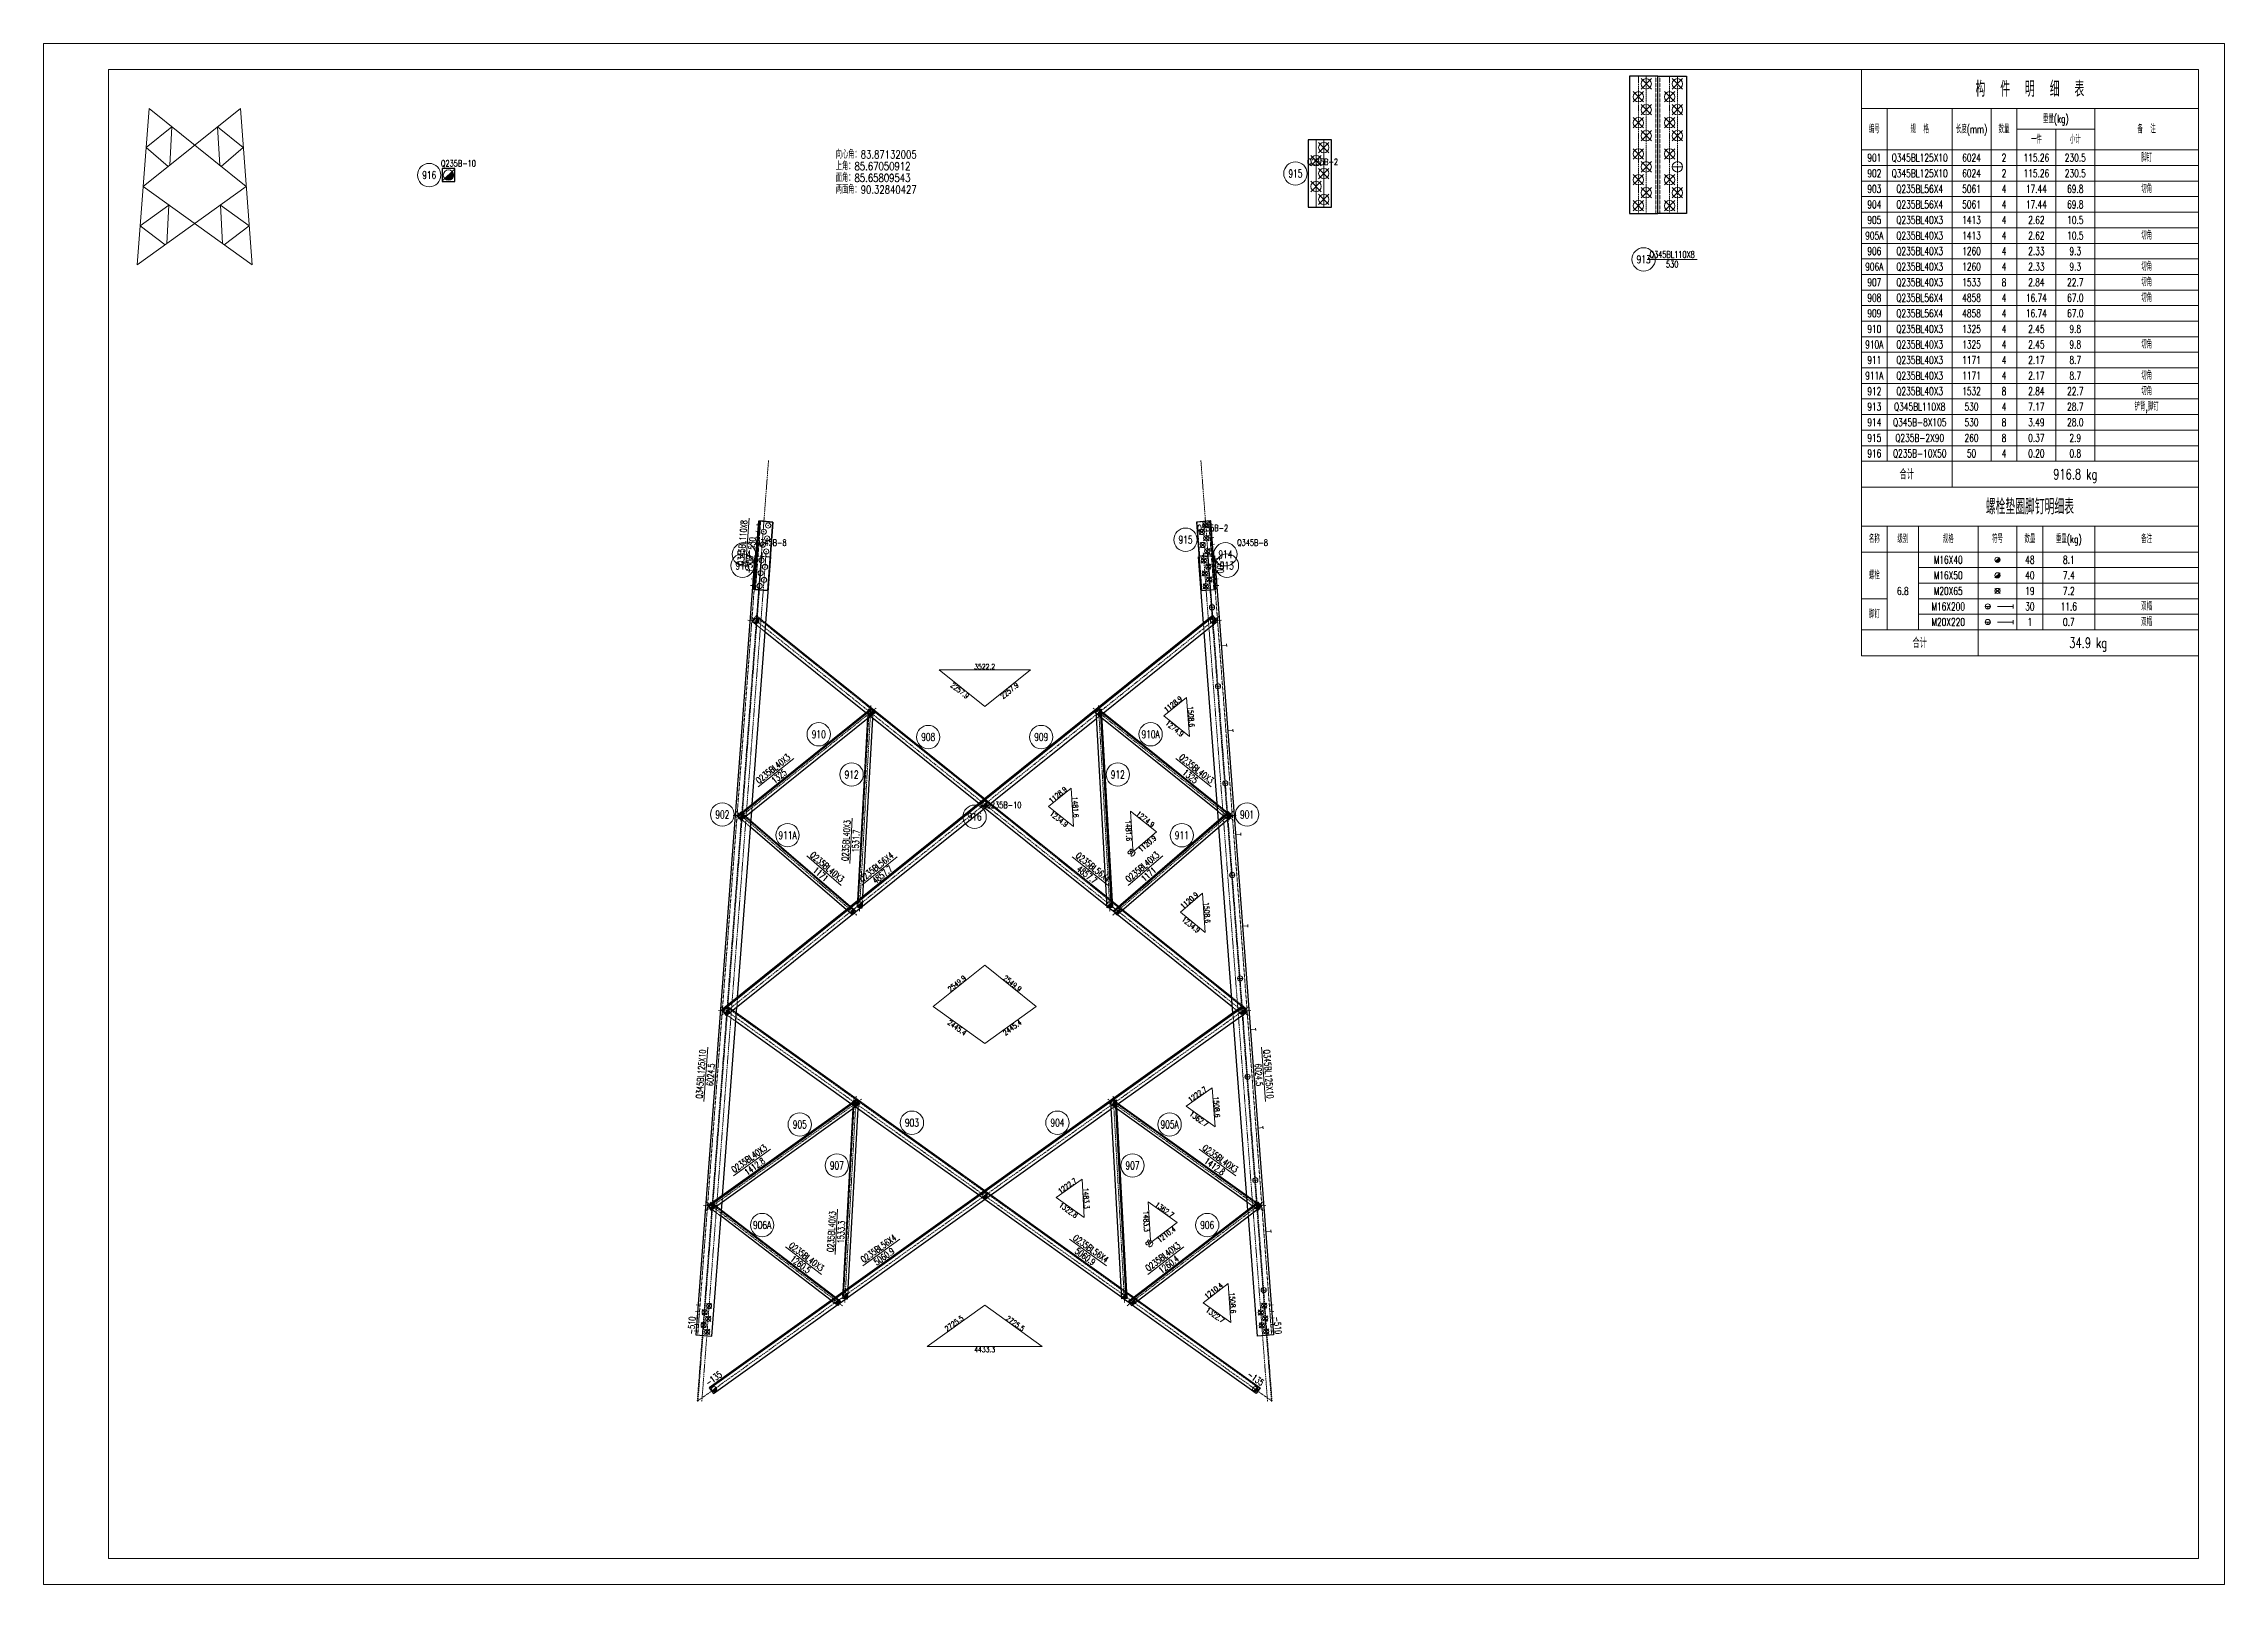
# Model space of a CAD drawing. Extents: x -13400 to 20340, y -61006 to 71674.
# Drawn here: x -13400 to 3420, y -48926 to -37046 of the extents above; entities that cross this region are included whole.
import ezdxf
from ezdxf.enums import TextEntityAlignment as Align

# ---------------------------------------------------------------- set-up
doc = ezdxf.new("R2010")
doc.units = 0
doc.header["$MEASUREMENT"] = 0
doc.linetypes.add('Dash', pattern=[2.75, 2, -0.75])
doc.linetypes.add('DashDot', pattern=[15.6, 9, -3, 0.6, -3])
doc.layers.get('0').update_dxf_attribs({"linetype": 'CONTINUOUS', "lineweight": 25})
doc.styles.get("Standard").update_dxf_attribs({"font": 'simplex.shx', "width": 0.7, "height": 3, "bigfont": 'gbhzfs.shx'})

msp = doc.modelspace()

# ---------------------------------------------------------------- texts
at = {"color": 3, "linetype": 'Continuous', "lineweight": 13, "width": 0.7}
for s, height, p in [('构  件  明  细  表', 120, (1919.73684, -37396.00648)), ('编号', 60, (719.73684, -37706.00648)), ('规  格', 60, (1069.73684, -37706.00648)), ('长度(mm)', 60, (1469.73684, -37706.00648)), ('数量', 60, (1719.73684, -37706.00648)), ('重量(kg)', 60, (2119.73684, -37626.00648)), ('备  注', 60, (2819.73684, -37706.00648)), ('一件', 60, (1969.73684, -37786.00648)), ('小计', 60, (2269.73684, -37786.00648)), ('901', 60, (719.73684, -37926.00648)), ('Q345BL125X10', 60, (1069.73684, -37926.00648)), ('6024', 60, (1469.73684, -37926.00648)), ('2', 60, (1719.73684, -37926.00648)), ('115.26', 60, (1969.73684, -37926.00648)), ('230.5', 60, (2269.73684, -37926.00648)), ('脚钉', 60, (2819.73684, -37926.00648)), ('902', 60, (719.73684, -38046.00648)), ('903', 60, (719.73684, -38166.00648)), ('Q345BL125X10', 60, (1069.73684, -38046.00648)), ('Q235BL56X4', 60, (1069.73684, -38166.00648)), ('5061', 60, (1469.73684, -38166.00648)), ('6024', 60, (1469.73684, -38046.00648)), ('2', 60, (1719.73684, -38046.00648)), ('4', 60, (1719.73684, -38166.00648)), ('115.26', 60, (1969.73684, -38046.00648)), ('17.44', 60, (1969.73684, -38166.00648)), ('230.5', 60, (2269.73684, -38046.00648)), ('69.8', 60, (2269.73684, -38166.00648)), ('切角', 60, (2819.73684, -38166.00648)), ('904', 60, (719.73684, -38286.00648)), ('Q235BL56X4', 60, (1069.73684, -38286.00648)), ('5061', 60, (1469.73684, -38286.00648)), ('4', 60, (1719.73684, -38286.00648)), ('17.44', 60, (1969.73684, -38286.00648)), ('69.8', 60, (2269.73684, -38286.00648)), ('905A', 60, (719.73684, -38526.00648)), ('905', 60, (719.73684, -38406.00648)), ('Q235BL40X3', 60, (1069.73684, -38406.00648)), ('Q235BL40X3', 60, (1069.73684, -38526.00648)), ('1413', 60, (1469.73684, -38406.00648)), ('1413', 60, (1469.73684, -38526.00648)), ('4', 60, (1719.73684, -38406.00648)), ('4', 60, (1719.73684, -38526.00648)), ('2.62', 60, (1969.73684, -38406.00648)), ('2.62', 60, (1969.73684, -38526.00648)), ('10.5', 60, (2269.73684, -38406.00648)), ('10.5', 60, (2269.73684, -38526.00648)), ('切角', 60, (2819.73684, -38526.00648)), ('906', 60, (719.73684, -38646.00648)), ('Q235BL40X3', 60, (1069.73684, -38646.00648)), ('1260', 60, (1469.73684, -38646.00648)), ('4', 60, (1719.73684, -38646.00648)), ('2.33', 60, (1969.73684, -38646.00648)), ('9.3', 60, (2269.73684, -38646.00648)), ('906A', 60, (719.73684, -38766.00648)), ('Q235BL40X3', 60, (1069.73684, -38766.00648)), ('1260', 60, (1469.73684, -38766.00648)), ('4', 60, (1719.73684, -38766.00648)), ('2.33', 60, (1969.73684, -38766.00648)), ('9.3', 60, (2269.73684, -38766.00648)), ('切角', 60, (2819.73684, -38766.00648)), ('切角', 60, (2819.73684, -38886.00648)), ('907', 60, (719.73684, -38886.00648)), ('908', 60, (719.73684, -39006.00648)), ('Q235BL40X3', 60, (1069.73684, -38886.00648)), ('Q235BL56X4', 60, (1069.73684, -39006.00648)), ('4858', 60, (1469.73684, -39006.00648)), ('1533', 60, (1469.73684, -38886.00648)), ('8', 60, (1719.73684, -38886.00648)), ('4', 60, (1719.73684, -39006.00648)), ('16.74', 60, (1969.73684, -39006.00648)), ('2.84', 60, (1969.73684, -38886.00648)), ('22.7', 60, (2269.73684, -38886.00648)), ('67.0', 60, (2269.73684, -39006.00648)), ('切角', 60, (2819.73684, -39006.00648)), ('909', 60, (719.73684, -39126.00648)), ('Q235BL56X4', 60, (1069.73684, -39126.00648)), ('4858', 60, (1469.73684, -39126.00648)), ('4', 60, (1719.73684, -39126.00648)), ('16.74', 60, (1969.73684, -39126.00648)), ('67.0', 60, (2269.73684, -39126.00648)), ('910A', 60, (719.73684, -39366.00648)), ('910', 60, (719.73684, -39246.00648)), ('Q235BL40X3', 60, (1069.73684, -39246.00648)), ('Q235BL40X3', 60, (1069.73684, -39366.00648)), ('1325', 60, (1469.73684, -39246.00648)), ('1325', 60, (1469.73684, -39366.00648)), ('4', 60, (1719.73684, -39246.00648)), ('4', 60, (1719.73684, -39366.00648)), ('2.45', 60, (1969.73684, -39246.00648)), ('2.45', 60, (1969.73684, -39366.00648)), ('9.8', 60, (2269.73684, -39246.00648)), ('9.8', 60, (2269.73684, -39366.00648)), ('切角', 60, (2819.73684, -39366.00648)), ('911', 60, (719.73684, -39486.00648)), ('Q235BL40X3', 60, (1069.73684, -39486.00648)), ('1171', 60, (1469.73684, -39486.00648)), ('4', 60, (1719.73684, -39486.00648)), ('2.17', 60, (1969.73684, -39486.00648)), ('8.7', 60, (2269.73684, -39486.00648)), ('911A', 60, (719.73684, -39606.00648)), ('Q235BL40X3', 60, (1069.73684, -39606.00648)), ('1171', 60, (1469.73684, -39606.00648)), ('4', 60, (1719.73684, -39606.00648)), ('2.17', 60, (1969.73684, -39606.00648)), ('8.7', 60, (2269.73684, -39606.00648)), ('切角', 60, (2819.73684, -39606.00648)), ('切角', 60, (2819.73684, -39726.00648)), ('912', 60, (719.73684, -39726.00648)), ('913', 60, (719.73684, -39846.00648)), ('Q345BL110X8', 60, (1069.73684, -39846.00648)), ('Q235BL40X3', 60, (1069.73684, -39726.00648)), ('1532', 60, (1469.73684, -39726.00648)), ('530', 60, (1469.73684, -39846.00648)), ('8', 60, (1719.73684, -39726.00648)), ('4', 60, (1719.73684, -39846.00648)), ('2.84', 60, (1969.73684, -39726.00648)), ('7.17', 60, (1969.73684, -39846.00648)), ('22.7', 60, (2269.73684, -39726.00648)), ('28.7', 60, (2269.73684, -39846.00648)), ('铲背,脚钉', 60, (2819.73684, -39846.00648)), ('914', 60, (719.73684, -39966.00648)), ('Q345B-8X105', 60, (1069.73684, -39966.00648)), ('530', 60, (1469.73684, -39966.00648)), ('8', 60, (1719.73684, -39966.00648)), ('3.49', 60, (1969.73684, -39966.00648)), ('28.0', 60, (2269.73684, -39966.00648)), ('915', 60, (719.73684, -40086.00648)), ('916', 60, (719.73684, -40206.00648)), ('Q235B-10X50', 60, (1069.73684, -40206.00648)), ('Q235B-2X90', 60, (1069.73684, -40086.00648)), ('260', 60, (1469.73684, -40086.00648)), ('50', 60, (1469.73684, -40206.00648)), ('8', 60, (1719.73684, -40086.00648)), ('4', 60, (1719.73684, -40206.00648)), ('0.37', 60, (1969.73684, -40086.00648)), ('0.20', 60, (1969.73684, -40206.00648)), ('2.9', 60, (2269.73684, -40086.00648)), ('0.8', 60, (2269.73684, -40206.00648)), ('合计', 80, (969.73684, -40366.00648)), ('916.8 kg', 80, (2269.73684, -40366.00648)), ('螺栓垫圈脚钉明细表', 120, (1919.73684, -40616.00648)), ('名称', 60, (719.73684, -40866.00648)), ('级别', 60, (939.73684, -40866.00648)), ('规格', 60, (1289.73684, -40866.00648)), ('符号', 60, (1669.73684, -40866.00648)), ('数量', 60, (1919.73684, -40866.00648)), ('重量(kg)', 60, (2219.73684, -40866.00648)), ('备注', 60, (2819.73684, -40866.00648)), ('M16X40', 60, (1289.73684, -41026.00648)), ('48', 60, (1919.73684, -41026.00648)), ('8.1', 60, (2219.73684, -41026.00648)), ('螺栓', 60, (719.73684, -41146.00648)), ('M16X50', 60, (1289.73684, -41146.00648)), ('40', 60, (1919.73684, -41146.00648)), ('7.4', 60, (2219.73684, -41146.00648)), ('6.8', 60, (939.73684, -41266.00648)), ('M16X200', 60, (1289.73684, -41386.00648)), ('M20X65', 60, (1289.73684, -41266.00648)), ('30', 60, (1919.73684, -41386.00648)), ('19', 60, (1919.73684, -41266.00648)), ('11.6', 60, (2219.73684, -41386.00648)), ('7.2', 60, (2219.73684, -41266.00648)), ('双帽', 60, (2819.73684, -41386.00648)), ('脚钉', 60, (719.73684, -41446.00648)), ('M20X220', 60, (1289.73684, -41506.00648)), ('1', 60, (1919.73684, -41506.00648)), ('0.7', 60, (2219.73684, -41506.00648)), ('双帽', 60, (2819.73684, -41506.00648)), ('合计', 80, (1069.73684, -41666.00648)), ('34.9 kg', 80, (2369.73684, -41666.00648))]:
    msp.add_text(s, height=height, dxfattribs=at).set_placement(p, align=Align.MIDDLE_CENTER)
at = {"color": 7, "linetype": 'Continuous', "lineweight": 13, "width": 0.7}
for s, p in [('Q235B-10', (-10336.49044, -37969.67314)), ('Q235B-2', (-3655.26053, -37957.67314)), ('Q345B-8', (-7908.4663, -40893.497)), ('Q235B-2', (-4502.59679, -40781.37884)), ('Q345B-8', (-4195.25574, -40893.497)), ('Q235B-10', (-6129.45892, -42916.83485))]:
    msp.add_text(s, height=48, dxfattribs=at).set_placement(p, align=Align.MIDDLE_LEFT)
at = {"color": 7, "linetype": 'Continuous', "lineweight": 13, "width": 0.8}
for s, p in [('上角：85.67050912', (-7290.16596, -38038.98893)), ('向心角：83.87132005', (-7290.16596, -37948.98893)), ('面角：85.65809543', (-7290.16596, -38128.98893)), ('两面角：90.32840427', (-7290.16596, -38218.98893))]:
    msp.add_text(s, height=60, dxfattribs=at).set_placement(p, align=Align.BOTTOM_LEFT)
at = {"color": 7, "linetype": 'Continuous', "lineweight": 13, "width": 0.7}
for s, height, p in [('916', 60, (-10426.49044, -38059.67314)), ('915', 60, (-3745.26053, -38047.67314)), ('913', 60, (-1059.52823, -38709.33981)), ('Q345BL110X8', 50, (-839.52823, -38671.83981)), ('530', 50, (-839.52823, -38746.83981)), ('915', 60, (-4592.59679, -40871.37884)), ('914', 60, (-7998.4663, -40983.497)), ('914', 60, (-4285.25574, -40983.497)), ('913', 60, (-8010.17748, -41071.19649)), ('913', 60, (-4273.54456, -41071.19649)), ('910', 60, (-7421.84708, -42371.54296)), ('908', 60, (-6577.49363, -42392.65623)), ('909', 60, (-5706.22841, -42392.65623)), ('910A', 60, (-4861.84437, -42371.5675)), ('912', 60, (-7168.32809, -42681.72555)), ('912', 60, (-5115.39132, -42681.77272)), ('902', 60, (-8165.40117, -42989.78299)), ('916', 60, (-6219.45892, -43006.83485)), ('901', 60, (-4118.32087, -42989.78299)), ('911A', 60, (-7662.42617, -43149.69171)), ('911', 60, (-4621.32966, -43149.72082)), ('905', 60, (-7568.19106, -45379.88723)), ('903', 60, (-6702.83685, -45366.25795)), ('904', 60, (-5580.89151, -45366.26247)), ('905A', 60, (-4715.49773, -45379.89799)), ('907', 60, (-7281.77449, -45696.02647)), ('907', 60, (-5001.92363, -45696.04742)), ('906A', 60, (-7858.42278, -46155.3635)), ('906', 60, (-4425.32803, -46155.39602))]:
    msp.add_text(s, height=height, dxfattribs=at).set_placement(p, align=Align.MIDDLE_CENTER)
for s, rotation, p in [('Q345BL110X8', 85.670509118, (-8010.30204, -40894.01481)), ('530', 85.670509118, (-7935.51606, -40899.67671)), ('+500', 85.670509118, (-7957.76089, -41061.79335)), ('+500', 274.329490882, (-4325.96115, -41061.79335)), ('Q235BL40X3', 38.740162088, (-7774.78693, -42637.39964)), ('Q235BL40X3', 321.259837912, (-4508.90452, -42637.42418)), ('1325', 38.740162088, (-7727.85191, -42695.89839)), ('1325', 321.259837912, (-4555.83954, -42695.92293)), ('Q235BL40X3', 86.800606317, (-7210.30148, -43190.7292)), ('1531.7', 86.800606317, (-7135.41865, -43194.9198)), ('Q235BL40X3', 319.263485644, (-7357.85839, -43394.18258)), ('Q235BL56X4', 38.740162088, (-6977.67643, -43395.4344)), ('4857.7', 38.740162088, (-6930.74222, -43453.93379)), ('Q235BL56X4', 321.259837912, (-5306.04561, -43395.4344)), ('4857.7', 321.259837912, (-5352.97982, -43453.93379)), ('Q235BL40X3', 40.736514356, (-4925.89745, -43394.21169)), ('1171', 319.263485644, (-7406.79866, -43451.01435)), ('1171', 40.736514356, (-4876.95718, -43451.04345)), ('Q345BL125X10', 85.670509118, (-8330.46286, -44991.19649)), ('Q345BL125X10', 274.329490882, (-3953.25918, -44991.19649)), ('6024.5', 85.670509118, (-8255.67688, -44996.85839)), ('6024.5', 274.329490882, (-4028.04516, -44996.85839)), ('Q235BL40X3', 35.579331856, (-7959.05362, -45642.9053)), ('Q235BL40X3', 324.419921157, (-4324.63236, -45642.92563)), ('1412.8', 35.579331856, (-7915.41796, -45703.90472)), ('1412.8', 324.419921157, (-4368.27121, -45703.92277)), ('Q235BL40X3', 86.85543622, (-7323.29163, -46205.6318)), ('1533.3', 86.85543622, (-7248.40476, -46209.74962)), ('Q235BL56X4', 35.579752516, (-6960.77788, -46336.82778)), ('Q235BL56X4', 324.420247484, (-5322.94877, -46336.82448)), ('Q235BL40X3', 322.62831795, (-7516.32134, -46399.66476)), ('1260.5', 322.62831795, (-7561.83944, -46459.27266)), ('5060.9', 35.579752516, (-6917.14021, -46397.82576)), ('5060.9', 324.420247484, (-5366.58644, -46397.82247)), ('Q235BL40X3', 37.372526257, (-4767.40272, -46399.68463)), ('1260.4', 37.372526257, (-4721.87825, -46459.28768)), ('-510', 85.670509118, (-8401.99265, -46929.49078)), ('-510', 274.329490882, (-3881.72939, -46929.49078)), ('-135', 35.579752516, (-8232.24034, -47338.64222)), ('-135', 324.420247484, (-4051.4846, -47338.64015))]:
    msp.add_text(s, height=50, rotation=rotation, dxfattribs=at).set_placement(p, align=Align.MIDDLE_CENTER)
at = {"color": 7, "linetype": 'Continuous', "lineweight": 20, "width": 0.7}
for s, p in [('3522.2', (-6141.86102, -41849.95692)), ('4433.3', (-6141.86102, -47115.56313))]:
    msp.add_text(s, height=40, dxfattribs=at).set_placement(p, align=Align.MIDDLE_CENTER)
for s, rotation, p in [('2257.9', 321.259837912, (-6332.99108, -42033.97113)), ('2257.9', 38.740162088, (-5950.73096, -42033.97113)), ('1128.9', 38.740162088, (-4688.26861, -42138.64266)), ('1508.6', 274.329490882, (-4549.87378, -42235.33518)), ('1274.9', 321.259823516, (-4676.87974, -42326.51393)), ('1128.9', 38.740162088, (-5577.14354, -42838.4402)), ('1481.6', 273.199438559, (-5441.83732, -42933.10206)), ('1234.9', 321.259837912, (-5568.87449, -43023.80861)), ('1481.6', 273.199438559, (-5032.55418, -43114.20785)), ('1274.9', 321.259823516, (-4902.39732, -43026.00428)), ('1120.9', 40.736453995, (-4887.24569, -43215.84418)), ('80', 321.259837912, (-5009.10189, -43284.52301)), ('1120.9', 40.736453995, (-4563.58362, -43652.67251)), ('1508.6', 274.329490882, (-4427.66555, -43746.32746)), ('1234.9', 321.259837912, (-4551.55174, -43840.00939)), ('2549.9', 38.740162088, (-6355.76886, -44292.94789)), ('2549.9', 321.259837912, (-5927.95318, -44292.94789)), ('2445.4', 324.420247484, (-6354.71396, -44633.0403)), ('2445.4', 35.579752516, (-5929.00808, -44633.0403)), ('1222.7', 35.579752516, (-4501.19219, -45148.29057)), ('1508.6', 274.329490882, (-4352.46417, -45245.28843)), ('1362.7', 324.419803938, (-4489.80345, -45337.76093)), ('1222.7', 35.579752516, (-5504.30935, -45853.50696)), ('1483.3', 273.144208786, (-5358.80036, -45948.67292)), ('1322.8', 324.420247484, (-5496.17362, -46040.65138)), ('1483.3', 273.144208786, (-4896.01533, -46126.95587)), ('1362.7', 324.419803938, (-4755.39054, -46037.30484)), ('1210.4', 37.372514099, (-4740.1448, -46228.65734)), ('80', 324.420247484, (-4871.37344, -46297.91915)), ('1210.4', 37.372514099, (-4375.97877, -46661.59249)), ('1508.6', 274.329490882, (-4229.90012, -46755.81532)), ('2725.5', 35.579752516, (-6377.49174, -46913.46448)), ('2725.5', 324.420247484, (-5906.2303, -46913.46448)), ('1322.7', 324.420247484, (-4363.98607, -46850.61649))]:
    msp.add_text(s, height=40, rotation=rotation, dxfattribs=at).set_placement(p, align=Align.MIDDLE_CENTER)

# ---------------------------------------------------------------- blocks, each defined once
blk = doc.blocks.new('M16X40S')
at = {"color": 3, "linetype": 'Continuous', "lineweight": 13}
blk.add_line((-0.707, -0.707), (0.707, 0.707), dxfattribs=at)
blk.add_circle((0, 0), 1, dxfattribs=at)
for radius in [0.9, 0.8, 0.7, 0.6, 0.5, 0.4, 0.3, 0.2, 0.1]:
    blk.add_arc((0, 0), radius, 225, 45, dxfattribs=at)
blk = doc.blocks.new('M16X50S')
at = {"color": 3, "linetype": 'Continuous', "lineweight": 13}
blk.add_line((-1, -1), (1, 1), dxfattribs=at)
blk.add_circle((0, 0), 1, dxfattribs=at)
for radius in [0.9, 0.8, 0.7, 0.6, 0.5, 0.4, 0.3, 0.2, 0.1]:
    blk.add_arc((0, 0), radius, 225, 45, dxfattribs=at)
blk = doc.blocks.new('M20X65S')
at = {"color": 3, "linetype": 'Continuous', "lineweight": 13}
for p, q in [((-1, -1), (1, 1)), ((-1, 1), (1, -1))]:
    blk.add_line(p, q, dxfattribs=at)
blk.add_circle((0, 0), 1, dxfattribs=at)
blk = doc.blocks.new('StepBoltML')
at = {"color": 3, "linetype": 'Continuous', "lineweight": 13}
for p, q in [((-4.75, 0), (-2.75, 0)), ((-3.75, 0), (-3.75, -1)), ((0, 0), (6, 0)), ((6, -0.75), (6, 0.75))]:
    blk.add_line(p, q, dxfattribs=at)
blk.add_circle((-3.75, 0), 1, dxfattribs=at)
blk = doc.blocks.new('StepBolt')
at = {"color": 3, "linetype": 'Continuous', "lineweight": 13}
for p, q in [((-1, 0), (1, 0)), ((0, 0), (0, -1))]:
    blk.add_line(p, q, dxfattribs=at)
blk.add_circle((0, 0), 1, dxfattribs=at)
blk = doc.blocks.new('DefaultBolt')
at = {"color": 3, "linetype": 'Continuous', "lineweight": 13}
for p, q in [((-0.1, -0.1), (0.1, 0.1)), ((0.1, -0.1), (-0.1, 0.1))]:
    blk.add_line(p, q, dxfattribs=at)
blk.add_circle((0, 0), 1, dxfattribs=at)

# ---------------------------------------------------------------- linework, layer by layer
at = {"color": 7, "linetype": 'Continuous', "lineweight": 18}
for p, q in [((-13400.26316, -37046.00648), (3419.73684, -37046.00648)), ((-13400.26316, -48926.00648), (-13400.26316, -37046.00648)), ((3419.73684, -48926.00648), (3419.73684, -37046.00648)), ((-12900.26316, -37246.00648), (3219.73684, -37246.00648)), ((-12900.26316, -48726.00648), (-12900.26316, -37246.00648)), ((3219.73684, -48726.00648), (3219.73684, -37246.00648)), ((-12900.26316, -48726.00648), (3219.73684, -48726.00648)), ((-13400.26316, -48926.00648), (3419.73684, -48926.00648))]:
    msp.add_line(p, q, dxfattribs=at)
at = {"color": 2, "linetype": 'DashDot', "lineweight": 15}
for p, q in [((-1099.52823, -37296.00648), (-1099.68064, -37776.00648)), ((-1039.52823, -37296.00648), (-1039.68064, -37909.33981)), ((-859.52823, -37296.00648), (-859.37582, -37776.00648)), ((-799.52823, -37296.00648), (-799.37582, -37909.33981)), ((-1099.52823, -38356.00648), (-1099.68064, -37742.67314)), ((-859.52823, -38356.00648), (-859.37582, -37742.67314)), ((-1039.52823, -38356.00648), (-1039.68064, -37876.00648)), ((-799.52823, -38356.00648), (-799.37582, -37876.00648)), ((-7809.36207, -40260.71031), (-7902.97213, -41497.17186)), ((-4474.35997, -40260.71031), (-4380.74991, -41497.17186)), ((-7862.96138, -40968.68426), (-8358.52769, -47514.44124)), ((-7857.97565, -40969.06172), (-8353.54195, -47514.8187)), ((-7828.06126, -40971.32648), (-8323.62756, -47517.08346)), ((-4455.66078, -40971.32648), (-3960.09448, -47517.08346)), ((-4425.74639, -40969.06172), (-3930.18009, -47514.8187)), ((-4420.76066, -40968.68426), (-3925.19435, -47514.44124)), ((-4337.85035, -41462.75343), (-8173.64947, -44540.22498)), ((-7945.87169, -41462.75343), (-4110.07257, -44540.22498)), ((-6979.48556, -42169.20084), (-8059.7597, -43035.90758)), ((-7019.34518, -42148.66343), (-7108.17728, -43737.84379)), ((-5304.20589, -42169.22538), (-4223.93175, -43035.93212)), ((-5264.37423, -42148.71061), (-5175.54212, -43737.89096)), ((-8058.56816, -42965.56675), (-7125.82944, -43768.8834)), ((-4225.18767, -42965.59586), (-5157.9264, -43768.9125)), ((-4108.24028, -44473.80559), (-8358.53058, -47514.44331)), ((-8175.4898, -44473.79984), (-3925.19435, -47514.44124)), ((-7091.54836, -45185.22011), (-8289.3714, -46042.1238)), ((-7133.27082, -45162.25871), (-7220.67465, -46753.20799)), ((-5192.14751, -45185.21778), (-3994.31818, -46042.14957)), ((-5150.4225, -45162.28792), (-5063.03342, -46753.20138)), ((-8288.39445, -45976.7012), (-7238.98703, -46778.21223)), ((-3995.37443, -45976.73918), (-5044.69761, -46778.21035))]:
    msp.add_line(p, q, dxfattribs=at)
at = {"color": 1, "linetype": 'Dash', "lineweight": 20}
for p, q in [((-965.52823, -38356.00648), (-965.52823, -37296.00648)), ((-933.52823, -38356.00648), (-933.52823, -37296.00648)), ((-7909.83971, -41255.9651), (-7869.82896, -40727.47751)), ((-4503.69325, -40734.2761), (-4413.95007, -40727.48182)), ((-4484.06534, -40993.53417), (-4503.69325, -40734.2761)), ((-4413.95007, -40727.48182), (-4394.32216, -40986.73989)), ((-4373.88233, -41255.9651), (-4413.89308, -40727.47751)), ((-7900.12627, -40995.95643), (-8354.9269, -47003.25436)), ((-7795.42589, -41003.88309), (-7900.12627, -40995.95643)), ((-4488.29615, -41003.88309), (-4383.59578, -40995.95643)), ((-4394.32216, -40986.73989), (-4484.06534, -40993.53417)), ((-4383.59578, -40995.95643), (-3928.79514, -47003.25436)), ((-7932.03094, -41504.62745), (-7931.23298, -41492.44701)), ((-7834.26059, -41583.06885), (-7932.03094, -41504.62745)), ((-7931.23298, -41492.44701), (-7902.44666, -41456.56738)), ((-7907.45298, -41462.80731), (-4125.06037, -44497.43068)), ((-7902.44666, -41456.56738), (-7829.13634, -41515.38444)), ((-4449.46145, -41583.06885), (-4454.5857, -41515.38444)), ((-7033.00076, -42177.94618), (-7118.48421, -43707.22005)), ((-7025.61213, -42231.8496), (-7057.57176, -42206.20831)), ((-7040.98826, -42177.49918), (-7044.89094, -42247.31704)), ((-7017.02575, -42178.84017), (-7040.98826, -42177.49918)), ((-7001.66467, -42190.71702), (-7017.02575, -42178.84017)), ((-7004.89309, -42248.47254), (-7001.66467, -42190.71702)), ((-5293.32214, -42203.59873), (-5268.29013, -42172.3994)), ((-5238.8311, -42247.31704), (-5293.32214, -42203.59873)), ((-5278.82895, -42248.47254), (-5240.48607, -42217.70995)), ((-5273.29653, -42178.63927), (-4237.48193, -43009.676)), ((-5268.29013, -42172.3994), (-5226.15028, -42206.20831)), ((-6145.71608, -42874.97132), (-6177.00556, -42913.97091)), ((-6106.71648, -42906.26079), (-6145.71608, -42874.97132)), ((-6141.86102, -42869.08979), (-6097.11754, -42904.9876)), ((-8045.85647, -43002.90966), (-8044.97212, -42995.75279)), ((-7948.12625, -43087.07933), (-8045.85647, -43002.90966)), ((-8044.97212, -42995.75279), (-8022.78587, -42969.98906)), ((-8028.00616, -42976.05111), (-7140.73056, -43740.21287)), ((-8022.78587, -42969.98906), (-7944.37426, -43037.52067)), ((-7938.84919, -42964.54205), (-7934.71561, -42909.94309)), ((-6137.38017, -42944.4804), (-6186.6045, -42904.9876)), ((-6177.00556, -42913.97091), (-6142.66001, -42941.52643)), ((-6121.1905, -42924.30139), (-6106.71648, -42906.26079)), ((-4349.00643, -42909.94309), (-4238.71546, -42998.42982)), ((-4259.84751, -43032.7581), (-4344.87285, -42964.54205)), ((-4335.59579, -43087.07933), (-4339.34778, -43037.52067)), ((-4237.9445, -43005.45868), (-4259.84751, -43032.7581)), ((-4238.71546, -42998.42982), (-4237.9445, -43005.45868)), ((-7164.87408, -43761.65142), (-7208.03221, -43724.48169)), ((-7176.2988, -43699.02189), (-7135.51026, -43734.15082)), ((-7123.67857, -43656.80455), (-7126.47171, -43706.77306)), ((-7126.47171, -43706.77306), (-7098.42902, -43708.34238)), ((-7085.93675, -43698.3198), (-7081.73508, -43623.15318)), ((-5201.98696, -43623.15318), (-5160.04347, -43656.80455)), ((-5185.23789, -43708.38662), (-5197.78529, -43698.3198)), ((-5107.42324, -43699.02189), (-5075.68983, -43724.48169)), ((-7135.51026, -43734.15082), (-7146.49229, -43746.90366)), ((-5118.84796, -43761.65142), (-5137.42019, -43746.75088)), ((-8053.15139, -44474.3186), (-8047.36438, -44397.88006)), ((-4236.35766, -44397.88006), (-4125.92694, -44486.47891)), ((-8160.17482, -44514.26528), (-8159.2363, -44502.6412)), ((-8061.51899, -44584.8432), (-8160.17482, -44514.26528)), ((-8159.2363, -44502.6412), (-8132.47187, -44465.22911)), ((-8137.12655, -44471.73556), (-4021.02667, -47416.37408)), ((-8132.47187, -44465.22911), (-8056.57396, -44519.52611)), ((-4148.49128, -44540.1711), (-4230.57065, -44474.3186)), ((-4222.20305, -44584.8432), (-4227.14808, -44519.52611)), ((-4124.08549, -44509.75141), (-4148.49128, -44540.1711)), ((-4125.92694, -44486.47891), (-4124.08549, -44509.75141)), ((-7146.89839, -45191.55469), (-7231.01089, -46722.5943)), ((-7139.73515, -45244.28303), (-7174.1092, -45219.69199)), ((-7154.88632, -45191.11546), (-7158.54657, -45257.74043)), ((-7131.92101, -45192.37825), (-7154.88632, -45191.11546)), ((-7115.55006, -45204.29506), (-7131.92101, -45192.37825)), ((-7118.57844, -45259.41844), (-7115.55006, -45204.29506)), ((-5179.38544, -45218.93889), (-5156.11139, -45186.40709)), ((-5125.14917, -45257.73974), (-5179.38544, -45218.93889)), ((-5165.11825, -45259.40031), (-5126.57267, -45231.82497)), ((-5160.7662, -45192.91345), (-4009.29515, -46016.68034)), ((-5156.11139, -45186.40709), (-5109.5991, -45219.68216)), ((-6141.86102, -45889.30276), (-6093.73746, -45923.73012)), ((-8273.51231, -46013.23407), (-8273.04973, -46006.03751)), ((-8175.33654, -46088.21826), (-8273.51231, -46013.23407)), ((-8273.04973, -46006.03751), (-8252.41485, -45979.01526)), ((-8257.27012, -45985.37343), (-7255.54557, -46750.46547)), ((-8252.41485, -45979.01526), (-8171.73426, -46040.63707)), ((-8167.0855, -45979.23324), (-8163.14884, -45927.23532)), ((-6141.86102, -45958.15749), (-6189.98458, -45923.73012)), ((-4120.57322, -45927.23515), (-4011.14677, -46005.51926)), ((-4030.3543, -46040.96027), (-4116.63651, -45979.23364)), ((-4108.38514, -46088.22311), (-4111.98745, -46040.64145)), ((-4009.98951, -46012.49494), (-4030.3543, -46040.96027)), ((-4011.14677, -46005.51926), (-4009.98951, -46012.49494)), ((-7279.78166, -46772.22058), (-7326.33123, -46736.66718)), ((-7292.30369, -46712.32404), (-7250.69031, -46744.1073)), ((-7250.69031, -46744.1073), (-7262.97928, -46760.20023)), ((-7236.25591, -46672.22772), (-7238.99882, -46722.15507)), ((-7238.99882, -46722.15507), (-7211.88287, -46723.6461)), ((-7198.49421, -46714.06792), (-7194.5567, -46642.3963)), ((-5089.14949, -46642.40764), (-5047.45055, -46672.23886)), ((-5071.84703, -46723.64047), (-5085.21258, -46714.07883)), ((-4991.40134, -46712.33621), (-4957.37395, -46736.67924)), ((-5003.92279, -46772.23316), (-5020.65705, -46760.26155))]:
    msp.add_line(p, q, dxfattribs=at)
at = {"color": 7, "linetype": 'Continuous', "lineweight": 20}
for p, q in [((-12587.18539, -37547.16995), (-12678.2965, -38750.62382)), ((-11882.74094, -37547.16995), (-12632.74094, -38148.89689)), ((-12587.18539, -37547.16995), (-11837.18539, -38148.89689)), ((-11882.74094, -37547.16995), (-11791.62983, -38750.62382)), ((-12411.07399, -37688.46425), (-12609.96288, -37848.03332)), ((-12411.07428, -37688.46435), (-12427.61212, -37984.3215)), ((-12058.85234, -37688.46425), (-11859.96345, -37848.03332)), ((-12058.85205, -37688.46435), (-12042.31421, -37984.3215)), ((-12609.96316, -37848.03342), (-12440.09199, -37994.33413)), ((-11859.96316, -37848.03342), (-12029.83434, -37994.33413)), ((-11837.18538, -38148.89688), (-12678.29648, -38750.62381)), ((-12632.74095, -38148.89688), (-11791.62987, -38750.62379)), ((-12433.85033, -38291.18229), (-12655.51872, -38449.76036)), ((-12433.84905, -38291.18321), (-12450.12204, -38587.38889)), ((-12036.07323, -38291.18002), (-11814.4079, -38449.76026)), ((-12036.07217, -38291.17956), (-12019.80123, -38587.39107)), ((-12655.51872, -38449.76036), (-12463.13494, -38596.69826)), ((-11814.40761, -38449.76036), (-12006.78836, -38596.70043))]:
    msp.add_line(p, q, dxfattribs=at)
at = {"color": 2, "linetype": 'Continuous', "lineweight": 13}
for p, q in [((-3586.26053, -37787.67314), (-3586.26053, -38307.67314)), ((-3526.26053, -37787.67314), (-3526.26053, -38307.67314))]:
    msp.add_line(p, q, dxfattribs=at)
at = {"color": 7, "linetype": 'Continuous', "lineweight": 13}
for p, q in [((-1032.02823, -38709.33981), (-647.02823, -38709.33981)), ((-7987.44126, -41088.79645), (-7958.37684, -40704.89508)), ((-7614.82083, -42557.13584), (-7887.81801, -42776.16219)), ((-4668.87062, -42557.16038), (-4395.87344, -42776.18673)), ((-7163.09315, -43018.09726), (-7182.62698, -43367.55174)), ((-7514.92928, -43308.39671), (-7249.72777, -43536.80021)), ((-6817.71073, -43315.17092), (-7090.70791, -43534.19727)), ((-5466.01131, -43315.17092), (-5193.01413, -43534.19727)), ((-4768.82656, -43308.42582), (-5034.02807, -43536.82932)), ((-8277.21655, -44784.62669), (-8308.92318, -45203.42818)), ((-4006.50549, -44784.62669), (-3974.79886, -45203.42818)), ((-7794.90642, -45571.58483), (-8079.56516, -45775.2252)), ((-4488.77983, -45571.60216), (-4204.12374, -45775.24624)), ((-7276.24849, -46032.95421), (-7295.4479, -46382.42721)), ((-7678.15546, -46323.24666), (-7400.00531, -46535.69076)), ((-6796.63042, -46265.50554), (-7081.28766, -46469.148)), ((-5487.09623, -46265.50225), (-5202.43898, -46469.1447)), ((-4605.56697, -46323.26206), (-4883.71399, -46535.71025))]:
    msp.add_line(p, q, dxfattribs=at)
at = {"color": 7, "linetype": 'Continuous', "lineweight": 30}
for p, q in [((-4376.26906, -41462.80731), (-8165.26866, -44502.73148)), ((-7010.39492, -42178.61472), (-8043.86955, -43007.77409)), ((-5250.71864, -42177.99335), (-5165.23519, -43707.26722)), ((-4255.74968, -42976.08022), (-5143.02528, -43740.24198)), ((-4146.60353, -44471.74131), (-8262.69827, -47416.37615)), ((-7122.92938, -45192.9151), (-8271.95379, -46014.90901)), ((-5136.79516, -45191.58428), (-5052.69693, -46722.58806)), ((-4026.49951, -45985.41254), (-5028.14035, -46750.46401))]:
    msp.add_line(p, q, dxfattribs=at)
at = {"color": 1, "linetype": 'Continuous', "lineweight": 18}
for p, q in [((-5789.6388, -41873.95692), (-6494.08324, -41873.95692)), ((-6494.08324, -41873.95692), (-6141.86102, -42156.54572)), ((-6141.86102, -42156.54572), (-5789.6388, -41873.95692)), ((-4585.19418, -42086.71533), (-4761.30515, -42228.00961)), ((-4562.41641, -42387.57864), (-4585.19418, -42086.71533)), ((-4761.30515, -42228.00961), (-4562.41641, -42387.57864)), ((-5474.06896, -42786.51275), (-5650.18021, -42927.80727)), ((-5457.53086, -43082.37034), (-5474.06896, -42786.51275)), ((-5650.18021, -42927.80727), (-5457.53086, -43082.37034)), ((-4817.9719, -43124.5086), (-5016.86064, -42964.93957)), ((-5016.86064, -42964.93957), (-5000.32254, -43260.79716)), ((-4987.84335, -43270.80924), (-4817.9719, -43124.5086)), ((-5000.32254, -43260.79716), (-4987.84335, -43270.80924)), ((-4462.98596, -43597.70745), (-4632.85741, -43744.00809)), ((-4440.20817, -43898.57108), (-4462.98596, -43597.70745)), ((-4632.85741, -43744.00809), (-4440.20817, -43898.57108)), ((-6141.86102, -44152.09863), (-6539.6388, -44471.23676)), ((-5744.08324, -44471.23676), (-6141.86102, -44152.09863)), ((-6539.6388, -44471.23676), (-6141.86102, -44755.80512)), ((-6141.86102, -44755.80512), (-5744.08324, -44471.23676)), ((-4387.78458, -45096.66847), (-4586.67169, -45238.95138)), ((-4586.67169, -45238.95138), (-4365.00679, -45397.532)), ((-4365.00679, -45397.532), (-4387.78458, -45096.66847)), ((-5390.89997, -45801.88359), (-5589.79063, -45944.16903)), ((-5374.6285, -46098.09501), (-5390.89997, -45801.88359)), ((-5589.79063, -45944.16903), (-5374.6285, -46098.09501)), ((-4658.5223, -46136.11439), (-4880.1872, -45977.53377)), ((-4880.1872, -45977.53377), (-4863.91573, -46273.7452)), ((-4850.90305, -46283.0544), (-4658.5223, -46136.11439)), ((-4863.91573, -46273.7452), (-4850.90305, -46283.0544)), ((-4265.22053, -46607.19543), (-4457.60128, -46754.13543)), ((-4457.60128, -46754.13543), (-4242.44275, -46908.05883)), ((-4242.44275, -46908.05883), (-4265.22053, -46607.19543)), ((-6141.86102, -46774.40455), (-6585.19435, -47091.56313)), ((-5698.52769, -47091.56313), (-6141.86102, -46774.40455)), ((-6585.19435, -47091.56313), (-5698.52769, -47091.56313))]:
    msp.add_line(p, q, dxfattribs=at)
at = {"color": 7, "linetype": 'Continuous', "lineweight": 30}
for points in [[(-949.52823, -37296.00648), (-1169.52823, -37296.00648)], [(-1169.52823, -37296.00648), (-1169.52823, -38356.00648)], [(-949.52823, -38356.00648), (-949.52823, -37296.00648)], [(-949.52823, -37296.00648), (-729.52823, -37296.00648)], [(-949.52823, -38356.00648), (-949.52823, -37296.00648)], [(-729.52823, -37296.00648), (-729.52823, -38356.00648)], [(-3466.26053, -37787.67314), (-3646.26053, -37787.67314)], [(-3646.26053, -37787.67314), (-3646.26053, -38307.67314)], [(-3466.26053, -38307.67314), (-3466.26053, -37787.67314)], [(-10227.49044, -38009.67314), (-10327.49044, -38009.67314)], [(-10327.49044, -38009.67314), (-10327.49044, -38109.67314)], [(-10227.49044, -38109.67314), (-10227.49044, -38009.67314)], [(-10327.49044, -38109.67314), (-10227.49044, -38109.67314)], [(-3646.26053, -38307.67314), (-3466.26053, -38307.67314)], [(-1169.52823, -38356.00648), (-949.52823, -38356.00648)], [(-729.52823, -38356.00648), (-949.52823, -38356.00648)], [(-7924.7969, -41254.83272), (-7884.78615, -40726.34513)], [(-7879.74343, -40726.7269), (-7919.75418, -41255.2145)], [(-7884.78615, -40726.34513), (-7775.10005, -40734.64925)], [(-7775.04306, -40734.65356), (-7879.74343, -40726.7269)], [(-7775.10005, -40734.64925), (-7815.1108, -41263.13684)], [(-7815.05381, -41263.14116), (-7775.04306, -40734.65356)], [(-4403.97861, -40726.7269), (-4508.67898, -40734.65356)], [(-4508.67898, -40734.65356), (-4468.66823, -41263.14116)], [(-4398.93589, -40726.34513), (-4508.62199, -40734.64925)], [(-4508.62199, -40734.64925), (-4468.61124, -41263.13684)], [(-4363.96786, -41255.2145), (-4403.97861, -40726.7269)], [(-4358.92514, -41254.83272), (-4398.93589, -40726.34513)], [(-7915.08346, -40994.82405), (-8369.8841, -47002.12198)], [(-7934.71561, -42909.94309), (-7790.44016, -41004.26055)], [(-7900.12627, -40995.95643), (-7915.08346, -40994.82405)], [(-7790.44016, -41004.26055), (-7795.42589, -41003.88309)], [(-4493.28188, -41004.26055), (-4488.29615, -41003.88309)], [(-4454.5857, -41515.38444), (-4493.28188, -41004.26055)], [(-4383.59578, -40995.95643), (-4368.63858, -40994.82405)], [(-4368.63858, -40994.82405), (-3913.83794, -47002.12198)], [(-7815.1108, -41263.13684), (-7924.7969, -41254.83272)], [(-7919.75418, -41255.2145), (-7815.05381, -41263.14116)], [(-4468.66823, -41263.14116), (-4363.96786, -41255.2145)], [(-4468.61124, -41263.13684), (-4358.92514, -41254.83272)], [(-4381.27538, -41456.56738), (-8170.27497, -44496.49155)], [(-7829.13634, -41515.38444), (-6141.86102, -42869.08979)], [(-5240.48607, -42217.70995), (-4346.23116, -41500.24692)], [(-4346.23116, -41500.24692), (-4381.27538, -41456.56738)], [(-7057.57176, -42206.20831), (-7834.26059, -41583.06885)], [(-4339.34778, -43037.52067), (-4449.46145, -41583.06885)], [(-7015.40132, -42172.37486), (-8048.87595, -43001.53422)], [(-8023.84394, -43032.73356), (-6990.36931, -42203.57419)], [(-6990.36931, -42203.57419), (-7015.40132, -42172.37486)], [(-5282.05473, -42190.76419), (-5266.69365, -42178.88735)], [(-5197.1852, -43709.05521), (-5282.05473, -42190.76419)], [(-5266.69365, -42178.88735), (-5242.73114, -42177.54635)], [(-5242.73114, -42177.54635), (-5157.24769, -43706.82023)], [(-5226.15028, -42206.20831), (-4349.00643, -42909.94309)], [(-8135.23076, -44540.1711), (-5278.82895, -42248.47254)], [(-7044.89094, -42247.31704), (-7123.67857, -43656.80455)], [(-7081.73508, -43623.15318), (-7004.89309, -42248.47254)], [(-6186.6045, -42904.9876), (-7025.61213, -42231.8496)], [(-4344.87285, -42964.54205), (-5238.8311, -42247.31704)], [(-8048.87595, -43001.53422), (-8023.84394, -43032.73356)], [(-8047.36438, -44397.88006), (-7938.84919, -42964.54205)], [(-7944.37426, -43037.52067), (-7176.2988, -43699.02189)], [(-6142.66001, -42941.52643), (-6138.00596, -42945.26039)], [(-6138.00596, -42945.26039), (-6121.1905, -42924.30139)], [(-5197.78529, -43698.3198), (-6137.38017, -42944.4804)], [(-6097.11754, -42904.9876), (-5201.98696, -43623.15318)], [(-4260.96997, -42970.01816), (-5148.24558, -43734.17992)], [(-5122.1441, -43764.4902), (-4234.86849, -43000.32844)], [(-4234.86849, -43000.32844), (-4260.96997, -42970.01816)], [(-7208.03221, -43724.48169), (-7948.12625, -43087.07933)], [(-4227.14808, -44519.52611), (-4335.59579, -43087.07933)], [(-7098.42902, -43708.34238), (-7086.5342, -43709.00804)], [(-7086.5342, -43709.00804), (-7085.93675, -43698.3198)], [(-5157.24769, -43706.82023), (-5197.1852, -43709.05521)], [(-5137.42019, -43746.75088), (-5185.23789, -43708.38662)], [(-5160.04347, -43656.80455), (-5107.42324, -43699.02189)], [(-5075.68983, -43724.48169), (-4236.35766, -44397.88006)], [(-7161.61174, -43764.46109), (-7164.87408, -43761.65142)], [(-7146.49229, -43746.90366), (-7161.61174, -43764.46109)], [(-5148.24558, -43734.17992), (-5122.1441, -43764.4902)], [(-4230.57065, -44474.3186), (-5118.84796, -43761.65142)], [(-4151.25821, -44465.23485), (-8267.35295, -47409.8697)], [(-8170.27497, -44496.49155), (-8135.23076, -44540.1711)], [(-8163.14884, -45927.23532), (-8053.15139, -44474.3186)], [(-8056.57396, -44519.52611), (-6141.86102, -45889.30276)], [(-5126.57267, -45231.82497), (-4118.67542, -44510.78001)], [(-4118.67542, -44510.78001), (-4151.25821, -44465.23485)], [(-7174.1092, -45219.69199), (-8061.51899, -44584.8432)], [(-4111.98745, -46040.64145), (-4222.20305, -44584.8432)], [(-7127.58385, -45186.40849), (-8276.60826, -46008.4024)], [(-8253.33591, -46040.93542), (-7104.3115, -45218.94151)], [(-6189.98458, -45923.73012), (-7139.73515, -45244.28303)], [(-7104.3115, -45218.94151), (-7127.58385, -45186.40849)], [(-5168.14362, -45204.32367), (-5151.77256, -45192.40738)], [(-5084.64871, -46724.34401), (-5168.14362, -45204.32367)], [(-5151.77256, -45192.40738), (-5128.80721, -45191.14529)], [(-5128.80721, -45191.14529), (-5044.70898, -46722.14907)], [(-5109.5991, -45219.68216), (-4120.57322, -45927.23515)], [(-8234.77016, -47455.41486), (-5165.11825, -45259.40031)], [(-7158.54657, -45257.74043), (-7236.25591, -46672.22772)], [(-7194.5567, -46642.3963), (-7118.57844, -45259.41844)], [(-4116.63651, -45979.23364), (-5125.14917, -45257.73974)], [(-8276.60826, -46008.4024), (-8253.33591, -46040.93542)], [(-8245.2408, -47011.55847), (-8167.0855, -45979.23324)], [(-8171.73426, -46040.63707), (-7292.30369, -46712.32404)], [(-5085.21258, -46714.07883), (-6141.86102, -45958.15749)], [(-6093.73746, -45923.73012), (-5089.14949, -46642.40764)], [(-4031.35546, -45979.05488), (-5032.99629, -46744.10636)], [(-5008.71658, -46775.89465), (-4007.07574, -46010.84317)], [(-4007.07574, -46010.84317), (-4031.35546, -45979.05488)], [(-7326.33123, -46736.66718), (-8175.33654, -46088.21826)], [(-4038.48124, -47011.55847), (-4108.38514, -46088.22311)], [(-7211.88287, -46723.6461), (-7199.05916, -46724.35124)], [(-7199.05916, -46724.35124), (-7198.49421, -46714.06792)], [(-5044.70898, -46722.14907), (-5084.64871, -46724.34401)], [(-5020.65705, -46760.26155), (-5071.84703, -46723.64047)], [(-5047.45055, -46672.23886), (-4991.40134, -46712.33621)], [(-5032.99629, -46744.10636), (-5008.71658, -46775.89465)], [(-4957.37395, -46736.67924), (-4016.37198, -47409.86763)], [(-7274.96663, -46775.89818), (-7279.78166, -46772.22058)], [(-7262.97928, -46760.20023), (-7274.96663, -46775.89818)], [(-4048.95478, -47455.41279), (-5003.92279, -46772.23316)], [(-8369.8841, -47002.12198), (-8245.2408, -47011.55847)], [(-3913.83794, -47002.12198), (-4038.48124, -47011.55847)], [(-8267.35295, -47409.8697), (-8234.77016, -47455.41486)], [(-4016.37198, -47409.86763), (-4048.95478, -47455.41279)]]:
    msp.add_lwpolyline(points, dxfattribs=at)
at = {"color": 3, "linetype": 'Continuous', "lineweight": 13}
for points in [[(619.73684, -37246.00648), (619.73684, -37546.00648), (3219.73684, -37546.00648), (3219.73684, -37246.00648)], [(619.73684, -37546.00648), (619.73684, -37866.00648), (819.73684, -37866.00648), (819.73684, -37546.00648)], [(819.73684, -37546.00648), (819.73684, -37866.00648), (1319.73684, -37866.00648), (1319.73684, -37546.00648)], [(1319.73684, -37546.00648), (1319.73684, -37866.00648), (1619.73684, -37866.00648), (1619.73684, -37546.00648)], [(1619.73684, -37546.00648), (1619.73684, -37866.00648), (1819.73684, -37866.00648), (1819.73684, -37546.00648)], [(1819.73684, -37546.00648), (1819.73684, -37706.00648), (2419.73684, -37706.00648), (2419.73684, -37546.00648)], [(2419.73684, -37546.00648), (2419.73684, -37866.00648), (3219.73684, -37866.00648), (3219.73684, -37546.00648)], [(1819.73684, -37706.00648), (1819.73684, -37866.00648), (2119.73684, -37866.00648), (2119.73684, -37706.00648)], [(2119.73684, -37706.00648), (2119.73684, -37866.00648), (2419.73684, -37866.00648), (2419.73684, -37706.00648)], [(619.73684, -37866.00648), (619.73684, -37986.00648), (819.73684, -37986.00648), (819.73684, -37866.00648)], [(619.73684, -37986.00648), (619.73684, -38106.00648), (819.73684, -38106.00648), (819.73684, -37986.00648)], [(819.73684, -37866.00648), (819.73684, -37986.00648), (1319.73684, -37986.00648), (1319.73684, -37866.00648)], [(819.73684, -37986.00648), (819.73684, -38106.00648), (1319.73684, -38106.00648), (1319.73684, -37986.00648)], [(1319.73684, -37866.00648), (1319.73684, -37986.00648), (1619.73684, -37986.00648), (1619.73684, -37866.00648)], [(1319.73684, -37986.00648), (1319.73684, -38106.00648), (1619.73684, -38106.00648), (1619.73684, -37986.00648)], [(1619.73684, -37866.00648), (1619.73684, -37986.00648), (1819.73684, -37986.00648), (1819.73684, -37866.00648)], [(1619.73684, -37986.00648), (1619.73684, -38106.00648), (1819.73684, -38106.00648), (1819.73684, -37986.00648)], [(1819.73684, -37866.00648), (1819.73684, -37986.00648), (2119.73684, -37986.00648), (2119.73684, -37866.00648)], [(1819.73684, -37986.00648), (1819.73684, -38106.00648), (2119.73684, -38106.00648), (2119.73684, -37986.00648)], [(2119.73684, -37866.00648), (2119.73684, -37986.00648), (2419.73684, -37986.00648), (2419.73684, -37866.00648)], [(2119.73684, -37986.00648), (2119.73684, -38106.00648), (2419.73684, -38106.00648), (2419.73684, -37986.00648)], [(2419.73684, -37866.00648), (2419.73684, -37986.00648), (3219.73684, -37986.00648), (3219.73684, -37866.00648)], [(2419.73684, -37986.00648), (2419.73684, -38106.00648), (3219.73684, -38106.00648), (3219.73684, -37986.00648)], [(619.73684, -38106.00648), (619.73684, -38226.00648), (819.73684, -38226.00648), (819.73684, -38106.00648)], [(819.73684, -38106.00648), (819.73684, -38226.00648), (1319.73684, -38226.00648), (1319.73684, -38106.00648)], [(1319.73684, -38106.00648), (1319.73684, -38226.00648), (1619.73684, -38226.00648), (1619.73684, -38106.00648)], [(1619.73684, -38106.00648), (1619.73684, -38226.00648), (1819.73684, -38226.00648), (1819.73684, -38106.00648)], [(1819.73684, -38106.00648), (1819.73684, -38226.00648), (2119.73684, -38226.00648), (2119.73684, -38106.00648)], [(2119.73684, -38106.00648), (2119.73684, -38226.00648), (2419.73684, -38226.00648), (2419.73684, -38106.00648)], [(2419.73684, -38106.00648), (2419.73684, -38226.00648), (3219.73684, -38226.00648), (3219.73684, -38106.00648)], [(619.73684, -38226.00648), (619.73684, -38346.00648), (819.73684, -38346.00648), (819.73684, -38226.00648)], [(619.73684, -38346.00648), (619.73684, -38466.00648), (819.73684, -38466.00648), (819.73684, -38346.00648)], [(819.73684, -38226.00648), (819.73684, -38346.00648), (1319.73684, -38346.00648), (1319.73684, -38226.00648)], [(819.73684, -38346.00648), (819.73684, -38466.00648), (1319.73684, -38466.00648), (1319.73684, -38346.00648)], [(1319.73684, -38226.00648), (1319.73684, -38346.00648), (1619.73684, -38346.00648), (1619.73684, -38226.00648)], [(1319.73684, -38346.00648), (1319.73684, -38466.00648), (1619.73684, -38466.00648), (1619.73684, -38346.00648)], [(1619.73684, -38226.00648), (1619.73684, -38346.00648), (1819.73684, -38346.00648), (1819.73684, -38226.00648)], [(1619.73684, -38346.00648), (1619.73684, -38466.00648), (1819.73684, -38466.00648), (1819.73684, -38346.00648)], [(1819.73684, -38226.00648), (1819.73684, -38346.00648), (2119.73684, -38346.00648), (2119.73684, -38226.00648)], [(1819.73684, -38346.00648), (1819.73684, -38466.00648), (2119.73684, -38466.00648), (2119.73684, -38346.00648)], [(2119.73684, -38226.00648), (2119.73684, -38346.00648), (2419.73684, -38346.00648), (2419.73684, -38226.00648)], [(2119.73684, -38346.00648), (2119.73684, -38466.00648), (2419.73684, -38466.00648), (2419.73684, -38346.00648)], [(2419.73684, -38226.00648), (2419.73684, -38346.00648), (3219.73684, -38346.00648), (3219.73684, -38226.00648)], [(2419.73684, -38346.00648), (2419.73684, -38466.00648), (3219.73684, -38466.00648), (3219.73684, -38346.00648)], [(619.73684, -38466.00648), (619.73684, -38586.00648), (819.73684, -38586.00648), (819.73684, -38466.00648)], [(819.73684, -38466.00648), (819.73684, -38586.00648), (1319.73684, -38586.00648), (1319.73684, -38466.00648)], [(1319.73684, -38466.00648), (1319.73684, -38586.00648), (1619.73684, -38586.00648), (1619.73684, -38466.00648)], [(1619.73684, -38466.00648), (1619.73684, -38586.00648), (1819.73684, -38586.00648), (1819.73684, -38466.00648)], [(1819.73684, -38466.00648), (1819.73684, -38586.00648), (2119.73684, -38586.00648), (2119.73684, -38466.00648)], [(2119.73684, -38466.00648), (2119.73684, -38586.00648), (2419.73684, -38586.00648), (2419.73684, -38466.00648)], [(2419.73684, -38466.00648), (2419.73684, -38586.00648), (3219.73684, -38586.00648), (3219.73684, -38466.00648)], [(619.73684, -38586.00648), (619.73684, -38706.00648), (819.73684, -38706.00648), (819.73684, -38586.00648)], [(819.73684, -38586.00648), (819.73684, -38706.00648), (1319.73684, -38706.00648), (1319.73684, -38586.00648)], [(1319.73684, -38586.00648), (1319.73684, -38706.00648), (1619.73684, -38706.00648), (1619.73684, -38586.00648)], [(1619.73684, -38586.00648), (1619.73684, -38706.00648), (1819.73684, -38706.00648), (1819.73684, -38586.00648)], [(1819.73684, -38586.00648), (1819.73684, -38706.00648), (2119.73684, -38706.00648), (2119.73684, -38586.00648)], [(2119.73684, -38586.00648), (2119.73684, -38706.00648), (2419.73684, -38706.00648), (2419.73684, -38586.00648)], [(2419.73684, -38586.00648), (2419.73684, -38706.00648), (3219.73684, -38706.00648), (3219.73684, -38586.00648)], [(619.73684, -38706.00648), (619.73684, -38826.00648), (819.73684, -38826.00648), (819.73684, -38706.00648)], [(619.73684, -38826.00648), (619.73684, -38946.00648), (819.73684, -38946.00648), (819.73684, -38826.00648)], [(819.73684, -38706.00648), (819.73684, -38826.00648), (1319.73684, -38826.00648), (1319.73684, -38706.00648)], [(819.73684, -38826.00648), (819.73684, -38946.00648), (1319.73684, -38946.00648), (1319.73684, -38826.00648)], [(1319.73684, -38706.00648), (1319.73684, -38826.00648), (1619.73684, -38826.00648), (1619.73684, -38706.00648)], [(1319.73684, -38826.00648), (1319.73684, -38946.00648), (1619.73684, -38946.00648), (1619.73684, -38826.00648)], [(1619.73684, -38706.00648), (1619.73684, -38826.00648), (1819.73684, -38826.00648), (1819.73684, -38706.00648)], [(1619.73684, -38826.00648), (1619.73684, -38946.00648), (1819.73684, -38946.00648), (1819.73684, -38826.00648)], [(1819.73684, -38706.00648), (1819.73684, -38826.00648), (2119.73684, -38826.00648), (2119.73684, -38706.00648)], [(1819.73684, -38826.00648), (1819.73684, -38946.00648), (2119.73684, -38946.00648), (2119.73684, -38826.00648)], [(2119.73684, -38706.00648), (2119.73684, -38826.00648), (2419.73684, -38826.00648), (2419.73684, -38706.00648)], [(2119.73684, -38826.00648), (2119.73684, -38946.00648), (2419.73684, -38946.00648), (2419.73684, -38826.00648)], [(2419.73684, -38706.00648), (2419.73684, -38826.00648), (3219.73684, -38826.00648), (3219.73684, -38706.00648)], [(2419.73684, -38826.00648), (2419.73684, -38946.00648), (3219.73684, -38946.00648), (3219.73684, -38826.00648)], [(619.73684, -38946.00648), (619.73684, -39066.00648), (819.73684, -39066.00648), (819.73684, -38946.00648)], [(819.73684, -38946.00648), (819.73684, -39066.00648), (1319.73684, -39066.00648), (1319.73684, -38946.00648)], [(1319.73684, -38946.00648), (1319.73684, -39066.00648), (1619.73684, -39066.00648), (1619.73684, -38946.00648)], [(1619.73684, -38946.00648), (1619.73684, -39066.00648), (1819.73684, -39066.00648), (1819.73684, -38946.00648)], [(1819.73684, -38946.00648), (1819.73684, -39066.00648), (2119.73684, -39066.00648), (2119.73684, -38946.00648)], [(2119.73684, -38946.00648), (2119.73684, -39066.00648), (2419.73684, -39066.00648), (2419.73684, -38946.00648)], [(2419.73684, -38946.00648), (2419.73684, -39066.00648), (3219.73684, -39066.00648), (3219.73684, -38946.00648)], [(619.73684, -39066.00648), (619.73684, -39186.00648), (819.73684, -39186.00648), (819.73684, -39066.00648)], [(619.73684, -39186.00648), (619.73684, -39306.00648), (819.73684, -39306.00648), (819.73684, -39186.00648)], [(819.73684, -39066.00648), (819.73684, -39186.00648), (1319.73684, -39186.00648), (1319.73684, -39066.00648)], [(819.73684, -39186.00648), (819.73684, -39306.00648), (1319.73684, -39306.00648), (1319.73684, -39186.00648)], [(1319.73684, -39066.00648), (1319.73684, -39186.00648), (1619.73684, -39186.00648), (1619.73684, -39066.00648)], [(1319.73684, -39186.00648), (1319.73684, -39306.00648), (1619.73684, -39306.00648), (1619.73684, -39186.00648)], [(1619.73684, -39066.00648), (1619.73684, -39186.00648), (1819.73684, -39186.00648), (1819.73684, -39066.00648)], [(1619.73684, -39186.00648), (1619.73684, -39306.00648), (1819.73684, -39306.00648), (1819.73684, -39186.00648)], [(1819.73684, -39066.00648), (1819.73684, -39186.00648), (2119.73684, -39186.00648), (2119.73684, -39066.00648)], [(1819.73684, -39186.00648), (1819.73684, -39306.00648), (2119.73684, -39306.00648), (2119.73684, -39186.00648)], [(2119.73684, -39066.00648), (2119.73684, -39186.00648), (2419.73684, -39186.00648), (2419.73684, -39066.00648)], [(2119.73684, -39186.00648), (2119.73684, -39306.00648), (2419.73684, -39306.00648), (2419.73684, -39186.00648)], [(2419.73684, -39066.00648), (2419.73684, -39186.00648), (3219.73684, -39186.00648), (3219.73684, -39066.00648)], [(2419.73684, -39186.00648), (2419.73684, -39306.00648), (3219.73684, -39306.00648), (3219.73684, -39186.00648)], [(619.73684, -39306.00648), (619.73684, -39426.00648), (819.73684, -39426.00648), (819.73684, -39306.00648)], [(819.73684, -39306.00648), (819.73684, -39426.00648), (1319.73684, -39426.00648), (1319.73684, -39306.00648)], [(1319.73684, -39306.00648), (1319.73684, -39426.00648), (1619.73684, -39426.00648), (1619.73684, -39306.00648)], [(1619.73684, -39306.00648), (1619.73684, -39426.00648), (1819.73684, -39426.00648), (1819.73684, -39306.00648)], [(1819.73684, -39306.00648), (1819.73684, -39426.00648), (2119.73684, -39426.00648), (2119.73684, -39306.00648)], [(2119.73684, -39306.00648), (2119.73684, -39426.00648), (2419.73684, -39426.00648), (2419.73684, -39306.00648)], [(2419.73684, -39306.00648), (2419.73684, -39426.00648), (3219.73684, -39426.00648), (3219.73684, -39306.00648)], [(619.73684, -39426.00648), (619.73684, -39546.00648), (819.73684, -39546.00648), (819.73684, -39426.00648)], [(819.73684, -39426.00648), (819.73684, -39546.00648), (1319.73684, -39546.00648), (1319.73684, -39426.00648)], [(1319.73684, -39426.00648), (1319.73684, -39546.00648), (1619.73684, -39546.00648), (1619.73684, -39426.00648)], [(1619.73684, -39426.00648), (1619.73684, -39546.00648), (1819.73684, -39546.00648), (1819.73684, -39426.00648)], [(1819.73684, -39426.00648), (1819.73684, -39546.00648), (2119.73684, -39546.00648), (2119.73684, -39426.00648)], [(2119.73684, -39426.00648), (2119.73684, -39546.00648), (2419.73684, -39546.00648), (2419.73684, -39426.00648)], [(2419.73684, -39426.00648), (2419.73684, -39546.00648), (3219.73684, -39546.00648), (3219.73684, -39426.00648)], [(619.73684, -39546.00648), (619.73684, -39666.00648), (819.73684, -39666.00648), (819.73684, -39546.00648)], [(619.73684, -39666.00648), (619.73684, -39786.00648), (819.73684, -39786.00648), (819.73684, -39666.00648)], [(819.73684, -39546.00648), (819.73684, -39666.00648), (1319.73684, -39666.00648), (1319.73684, -39546.00648)], [(819.73684, -39666.00648), (819.73684, -39786.00648), (1319.73684, -39786.00648), (1319.73684, -39666.00648)], [(1319.73684, -39546.00648), (1319.73684, -39666.00648), (1619.73684, -39666.00648), (1619.73684, -39546.00648)], [(1319.73684, -39666.00648), (1319.73684, -39786.00648), (1619.73684, -39786.00648), (1619.73684, -39666.00648)], [(1619.73684, -39546.00648), (1619.73684, -39666.00648), (1819.73684, -39666.00648), (1819.73684, -39546.00648)], [(1619.73684, -39666.00648), (1619.73684, -39786.00648), (1819.73684, -39786.00648), (1819.73684, -39666.00648)], [(1819.73684, -39546.00648), (1819.73684, -39666.00648), (2119.73684, -39666.00648), (2119.73684, -39546.00648)], [(1819.73684, -39666.00648), (1819.73684, -39786.00648), (2119.73684, -39786.00648), (2119.73684, -39666.00648)], [(2119.73684, -39546.00648), (2119.73684, -39666.00648), (2419.73684, -39666.00648), (2419.73684, -39546.00648)], [(2119.73684, -39666.00648), (2119.73684, -39786.00648), (2419.73684, -39786.00648), (2419.73684, -39666.00648)], [(2419.73684, -39546.00648), (2419.73684, -39666.00648), (3219.73684, -39666.00648), (3219.73684, -39546.00648)], [(2419.73684, -39666.00648), (2419.73684, -39786.00648), (3219.73684, -39786.00648), (3219.73684, -39666.00648)], [(619.73684, -39786.00648), (619.73684, -39906.00648), (819.73684, -39906.00648), (819.73684, -39786.00648)], [(819.73684, -39786.00648), (819.73684, -39906.00648), (1319.73684, -39906.00648), (1319.73684, -39786.00648)], [(1319.73684, -39786.00648), (1319.73684, -39906.00648), (1619.73684, -39906.00648), (1619.73684, -39786.00648)], [(1619.73684, -39786.00648), (1619.73684, -39906.00648), (1819.73684, -39906.00648), (1819.73684, -39786.00648)], [(1819.73684, -39786.00648), (1819.73684, -39906.00648), (2119.73684, -39906.00648), (2119.73684, -39786.00648)], [(2119.73684, -39786.00648), (2119.73684, -39906.00648), (2419.73684, -39906.00648), (2419.73684, -39786.00648)], [(2419.73684, -39786.00648), (2419.73684, -39906.00648), (3219.73684, -39906.00648), (3219.73684, -39786.00648)], [(619.73684, -39906.00648), (619.73684, -40026.00648), (819.73684, -40026.00648), (819.73684, -39906.00648)], [(619.73684, -40026.00648), (619.73684, -40146.00648), (819.73684, -40146.00648), (819.73684, -40026.00648)], [(819.73684, -39906.00648), (819.73684, -40026.00648), (1319.73684, -40026.00648), (1319.73684, -39906.00648)], [(819.73684, -40026.00648), (819.73684, -40146.00648), (1319.73684, -40146.00648), (1319.73684, -40026.00648)], [(1319.73684, -39906.00648), (1319.73684, -40026.00648), (1619.73684, -40026.00648), (1619.73684, -39906.00648)], [(1319.73684, -40026.00648), (1319.73684, -40146.00648), (1619.73684, -40146.00648), (1619.73684, -40026.00648)], [(1619.73684, -39906.00648), (1619.73684, -40026.00648), (1819.73684, -40026.00648), (1819.73684, -39906.00648)], [(1619.73684, -40026.00648), (1619.73684, -40146.00648), (1819.73684, -40146.00648), (1819.73684, -40026.00648)], [(1819.73684, -39906.00648), (1819.73684, -40026.00648), (2119.73684, -40026.00648), (2119.73684, -39906.00648)], [(1819.73684, -40026.00648), (1819.73684, -40146.00648), (2119.73684, -40146.00648), (2119.73684, -40026.00648)], [(2119.73684, -39906.00648), (2119.73684, -40026.00648), (2419.73684, -40026.00648), (2419.73684, -39906.00648)], [(2119.73684, -40026.00648), (2119.73684, -40146.00648), (2419.73684, -40146.00648), (2419.73684, -40026.00648)], [(2419.73684, -39906.00648), (2419.73684, -40026.00648), (3219.73684, -40026.00648), (3219.73684, -39906.00648)], [(2419.73684, -40026.00648), (2419.73684, -40146.00648), (3219.73684, -40146.00648), (3219.73684, -40026.00648)], [(619.73684, -40146.00648), (619.73684, -40266.00648), (819.73684, -40266.00648), (819.73684, -40146.00648)], [(819.73684, -40146.00648), (819.73684, -40266.00648), (1319.73684, -40266.00648), (1319.73684, -40146.00648)], [(1319.73684, -40146.00648), (1319.73684, -40266.00648), (1619.73684, -40266.00648), (1619.73684, -40146.00648)], [(1619.73684, -40146.00648), (1619.73684, -40266.00648), (1819.73684, -40266.00648), (1819.73684, -40146.00648)], [(1819.73684, -40146.00648), (1819.73684, -40266.00648), (2119.73684, -40266.00648), (2119.73684, -40146.00648)], [(2119.73684, -40146.00648), (2119.73684, -40266.00648), (2419.73684, -40266.00648), (2419.73684, -40146.00648)], [(2419.73684, -40146.00648), (2419.73684, -40266.00648), (3219.73684, -40266.00648), (3219.73684, -40146.00648)], [(619.73684, -40266.00648), (619.73684, -40466.00648), (1319.73684, -40466.00648), (1319.73684, -40266.00648)], [(1319.73684, -40266.00648), (1319.73684, -40466.00648), (3219.73684, -40466.00648), (3219.73684, -40266.00648)], [(619.73684, -40466.00648), (619.73684, -40766.00648), (3219.73684, -40766.00648), (3219.73684, -40466.00648)], [(619.73684, -40766.00648), (619.73684, -40966.00648), (819.73684, -40966.00648), (819.73684, -40766.00648)], [(819.73684, -40766.00648), (819.73684, -40966.00648), (1059.73684, -40966.00648), (1059.73684, -40766.00648)], [(1059.73684, -40766.00648), (1059.73684, -40966.00648), (1519.73684, -40966.00648), (1519.73684, -40766.00648)], [(1519.73684, -40766.00648), (1519.73684, -40966.00648), (1819.73684, -40966.00648), (1819.73684, -40766.00648)], [(1819.73684, -40766.00648), (1819.73684, -40966.00648), (2019.73684, -40966.00648), (2019.73684, -40766.00648)], [(2019.73684, -40766.00648), (2019.73684, -40966.00648), (2419.73684, -40966.00648), (2419.73684, -40766.00648)], [(2419.73684, -40766.00648), (2419.73684, -40966.00648), (3219.73684, -40966.00648), (3219.73684, -40766.00648)], [(619.73684, -40966.00648), (619.73684, -41326.00648), (819.73684, -41326.00648), (819.73684, -40966.00648)], [(819.73684, -40966.00648), (819.73684, -41566.00648), (1059.73684, -41566.00648), (1059.73684, -40966.00648)], [(1059.73684, -40966.00648), (1059.73684, -41086.00648), (1519.73684, -41086.00648), (1519.73684, -40966.00648)], [(1519.73684, -40966.00648), (1519.73684, -41086.00648), (1819.73684, -41086.00648), (1819.73684, -40966.00648)], [(1819.73684, -40966.00648), (1819.73684, -41086.00648), (2019.73684, -41086.00648), (2019.73684, -40966.00648)], [(2019.73684, -40966.00648), (2019.73684, -41086.00648), (2419.73684, -41086.00648), (2419.73684, -40966.00648)], [(2419.73684, -40966.00648), (2419.73684, -41086.00648), (3219.73684, -41086.00648), (3219.73684, -40966.00648)], [(1059.73684, -41086.00648), (1059.73684, -41206.00648), (1519.73684, -41206.00648), (1519.73684, -41086.00648)], [(1059.73684, -41206.00648), (1059.73684, -41326.00648), (1519.73684, -41326.00648), (1519.73684, -41206.00648)], [(1519.73684, -41086.00648), (1519.73684, -41206.00648), (1819.73684, -41206.00648), (1819.73684, -41086.00648)], [(1519.73684, -41206.00648), (1519.73684, -41326.00648), (1819.73684, -41326.00648), (1819.73684, -41206.00648)], [(1819.73684, -41086.00648), (1819.73684, -41206.00648), (2019.73684, -41206.00648), (2019.73684, -41086.00648)], [(1819.73684, -41206.00648), (1819.73684, -41326.00648), (2019.73684, -41326.00648), (2019.73684, -41206.00648)], [(2019.73684, -41086.00648), (2019.73684, -41206.00648), (2419.73684, -41206.00648), (2419.73684, -41086.00648)], [(2019.73684, -41206.00648), (2019.73684, -41326.00648), (2419.73684, -41326.00648), (2419.73684, -41206.00648)], [(2419.73684, -41086.00648), (2419.73684, -41206.00648), (3219.73684, -41206.00648), (3219.73684, -41086.00648)], [(2419.73684, -41206.00648), (2419.73684, -41326.00648), (3219.73684, -41326.00648), (3219.73684, -41206.00648)], [(619.73684, -41326.00648), (619.73684, -41566.00648), (819.73684, -41566.00648), (819.73684, -41326.00648)], [(1059.73684, -41326.00648), (1059.73684, -41446.00648), (1519.73684, -41446.00648), (1519.73684, -41326.00648)], [(1519.73684, -41326.00648), (1519.73684, -41446.00648), (1819.73684, -41446.00648), (1819.73684, -41326.00648)], [(1819.73684, -41326.00648), (1819.73684, -41446.00648), (2019.73684, -41446.00648), (2019.73684, -41326.00648)], [(2019.73684, -41326.00648), (2019.73684, -41446.00648), (2419.73684, -41446.00648), (2419.73684, -41326.00648)], [(2419.73684, -41326.00648), (2419.73684, -41446.00648), (3219.73684, -41446.00648), (3219.73684, -41326.00648)], [(1059.73684, -41446.00648), (1059.73684, -41566.00648), (1519.73684, -41566.00648), (1519.73684, -41446.00648)], [(1519.73684, -41446.00648), (1519.73684, -41566.00648), (1819.73684, -41566.00648), (1819.73684, -41446.00648)], [(1819.73684, -41446.00648), (1819.73684, -41566.00648), (2019.73684, -41566.00648), (2019.73684, -41446.00648)], [(2019.73684, -41446.00648), (2019.73684, -41566.00648), (2419.73684, -41566.00648), (2419.73684, -41446.00648)], [(2419.73684, -41446.00648), (2419.73684, -41566.00648), (3219.73684, -41566.00648), (3219.73684, -41446.00648)], [(619.73684, -41566.00648), (619.73684, -41766.00648), (1519.73684, -41766.00648), (1519.73684, -41566.00648)], [(1519.73684, -41566.00648), (1519.73684, -41766.00648), (3219.73684, -41766.00648), (3219.73684, -41566.00648)]]:
    msp.add_lwpolyline(points, close=True, dxfattribs=at)
at = {"color": 3, "linetype": 'Continuous', "lineweight": 20}
for points in [[(-7909.55731, -40854.84178), (-7879.64291, -40857.10654)], [(-7905.78271, -40804.98446), (-7875.86832, -40807.24922)], [(-7902.00811, -40755.12714), (-7872.09372, -40757.3919)], [(-4381.71393, -40755.12714), (-4411.62832, -40757.3919)], [(-4377.93933, -40804.98446), (-4407.85373, -40807.24922)], [(-4374.16473, -40854.84178), (-4404.07913, -40857.10654)], [(-7932.30542, -41023.60607), (-7902.39102, -41025.87083)], [(-7917.1065, -40954.55642), (-7887.19211, -40956.82118)], [(-7913.33191, -40904.6991), (-7883.41751, -40906.96386)], [(-4370.39013, -40904.6991), (-4400.30453, -40906.96386)], [(-4366.61554, -40954.55642), (-4396.52993, -40956.82118)], [(-4351.41662, -41023.60607), (-4381.33102, -41025.87083)], [(-7943.62921, -41173.17803), (-7913.71482, -41175.44279)], [(-7939.85461, -41123.32071), (-7909.94022, -41125.58547)], [(-7936.08002, -41073.46339), (-7906.16562, -41075.72815)], [(-4343.86743, -41123.32071), (-4373.78182, -41125.58547)], [(-4340.09283, -41173.17803), (-4370.00722, -41175.44279)], [(-4322.71336, -41071.57609), (-4362.59922, -41074.59577)], [(-4321.95844, -41081.54755), (-4323.46828, -41061.60462)], [(-7947.40381, -41223.03535), (-7917.48942, -41225.30011)], [(-4336.31823, -41223.03535), (-4366.23262, -41225.30011)], [(-7967.78665, -41492.26488), (-7937.87226, -41494.52964)], [(-4315.93541, -41492.26461), (-4345.84981, -41494.52937)], [(-4276.2858, -41684.82113), (-4316.17165, -41687.84081)], [(-4275.53088, -41694.79259), (-4277.04072, -41674.84966)], [(-4226.46109, -42342.93776), (-4266.34694, -42345.95744)], [(-4225.70617, -42352.90922), (-4227.21601, -42332.96629)], [(-8081.67554, -42996.58222), (-8051.76114, -42998.84698)], [(-4202.04659, -42996.5811), (-4231.96098, -42998.84586)], [(-4166.0675, -43140.65489), (-4205.95336, -43143.67456)], [(-4165.31258, -43150.62635), (-4166.82242, -43130.68342)], [(-4112.4682, -43848.62884), (-4152.35405, -43851.64852)], [(-4111.71328, -43858.6003), (-4113.22312, -43838.65737)], [(-8195.56442, -44500.89955), (-8165.65003, -44503.16431)], [(-4088.15761, -44500.89957), (-4118.07201, -44503.16433)], [(-4052.07461, -44646.34596), (-4091.96047, -44649.36564)], [(-4051.31969, -44656.31743), (-4052.82953, -44636.3745)], [(-3994.70071, -45404.17723), (-4034.58656, -45407.19691)], [(-3993.94579, -45414.1487), (-3995.45563, -45394.20577)], [(-8309.45331, -46005.21692), (-8279.53892, -46007.48168)], [(-3974.26873, -46005.21692), (-4004.18312, -46007.48168)], [(-3934.30712, -46201.89436), (-3974.19298, -46204.91404)], [(-3933.5522, -46211.86582), (-3935.06204, -46191.9229)], [(-8378.80193, -46921.21788), (-8348.88754, -46923.48264)], [(-8375.02734, -46871.36056), (-8345.11294, -46873.62532)], [(-8371.25274, -46821.50324), (-8341.33834, -46823.768)], [(-8367.47814, -46771.64592), (-8337.56375, -46773.91068)], [(-3916.2439, -46771.64592), (-3946.1583, -46773.91068)], [(-3912.4693, -46821.50324), (-3942.3837, -46823.768)], [(-3908.6947, -46871.36056), (-3938.6091, -46873.62532)], [(-3904.92011, -46921.21788), (-3934.8345, -46923.48264)], [(-8382.57653, -46971.0752), (-8352.66214, -46973.33996)], [(-3901.14551, -46971.0752), (-3931.0599, -46973.33996)]]:
    msp.add_lwpolyline(points, dxfattribs=at)
at = {"color": 3, "linetype": 'Continuous', "lineweight": 13}
for centre in [(-12587.18539, -37547.16995), (-12587.18539, -37547.16995), (-11882.74094, -37547.16995), (-11882.74094, -37547.16995), (-12411.07428, -37688.46435), (-12411.07399, -37688.46425), (-12058.85234, -37688.46425), (-12058.85205, -37688.46435), (-12609.96316, -37848.03342), (-12609.96288, -37848.03332), (-12440.09199, -37994.33413), (-12427.61212, -37984.3215), (-12042.31421, -37984.3215), (-12029.83434, -37994.33413), (-11859.96345, -37848.03332), (-11859.96316, -37848.03342), (-12632.74095, -38148.89688), (-12632.74094, -38148.89689), (-11837.18539, -38148.89689), (-11837.18538, -38148.89688), (-12433.85033, -38291.18229), (-12433.84905, -38291.18321), (-12036.07323, -38291.18002), (-12036.07217, -38291.17956), (-12655.51872, -38449.76036), (-12655.51872, -38449.76036), (-11814.4079, -38449.76026), (-11814.40761, -38449.76036), (-12463.13494, -38596.69826), (-12450.12204, -38587.38889), (-12019.80123, -38587.39107), (-12006.78836, -38596.70043), (-12678.2965, -38750.62382), (-12678.29648, -38750.62381), (-11791.62987, -38750.62379), (-11791.62983, -38750.62382)]:
    msp.add_circle(centre, 0.2, dxfattribs=at)
at = {"color": 7, "linetype": 'Continuous', "lineweight": 13}
for centre in [(-10426.49044, -38059.67314), (-3745.26053, -38047.67314), (-1059.52823, -38709.33981), (-4592.59679, -40871.37884), (-8010.17748, -41071.19649), (-7998.4663, -40983.497), (-4285.25574, -40983.497), (-4273.54456, -41071.19649), (-7421.84708, -42371.54296), (-6577.49363, -42392.65623), (-5706.22841, -42392.65623), (-4861.84437, -42371.5675), (-7168.32809, -42681.72555), (-5115.39132, -42681.77272), (-8165.40117, -42989.78299), (-6219.45892, -43006.83485), (-4118.32087, -42989.78299), (-7662.42617, -43149.69171), (-4621.32966, -43149.72082), (-7568.19106, -45379.88723), (-6702.83685, -45366.25795), (-5580.89151, -45366.26247), (-4715.49773, -45379.89799), (-7281.77449, -45696.02647), (-5001.92363, -45696.04742), (-7858.42278, -46155.3635), (-4425.32803, -46155.39602)]:
    msp.add_circle(centre, 90, dxfattribs=at)

# ---------------------------------------------------------------- block references
at = {"color": 3, "linetype": 'Continuous', "lineweight": 13}
for name, p, xscale, yscale, zscale in [('M20X65S', (-1039.64254, -37356.00648), 40.0000000000091, 40.0000000000091, 40.0000000000091), ('M20X65S', (-799.41393, -37356.00648), 40.0000000000091, 40.0000000000091, 40.0000000000091), ('M20X65S', (-1099.64254, -37456.00648), 40.0000000000091, 40.0000000000091, 40.0000000000091), ('M20X65S', (-859.41393, -37456.00648), 40.0000000000091, 40.0000000000091, 40.0000000000091), ('M20X65S', (-1099.64254, -37656.00648), 40.0000000000091, 40.0000000000091, 40.0000000000091), ('M20X65S', (-1039.64254, -37556.00648), 40.0000000000091, 40.0000000000091, 40.0000000000091), ('M20X65S', (-859.41393, -37656.00648), 40.0000000000091, 40.0000000000091, 40.0000000000091), ('M20X65S', (-799.41393, -37556.00648), 40.0000000000091, 40.0000000000091, 40.0000000000091), ('M20X65S', (-3526.26053, -37847.67314), 40.0000000000091, 40.0000000000091, 40.0000000000091), ('M20X65S', (-1039.64254, -37756.00648), 40.0000000000091, 40.0000000000091, 40.0000000000091), ('M20X65S', (-799.41393, -37756.00648), 40.0000000000091, 40.0000000000091, 40.0000000000091), ('M20X65S', (-3586.26053, -37947.67314), 40.0000000000091, 40.0000000000091, 40.0000000000091), ('M20X65S', (-3526.26053, -38047.67314), 40.0000000000091, 40.0000000000091, 40.0000000000091), ('M20X65S', (-1099.64254, -37896.00648), 40.0000000000091, 40.0000000000091, 40.0000000000091), ('M20X65S', (-1039.64254, -37996.00648), 40.0000000000091, 40.0000000000091, 40.0000000000091), ('M20X65S', (-859.41393, -37896.00648), 40.0000000000091, 40.0000000000091, 40.0000000000091), ('StepBolt', (-799.41393, -37996.00648), 40.0000000000091, 40.0000000000091, 40.0000000000091), ('M16X50S', (-10277.49044, -38059.67314), 39.99999999999772, 39.99999999999772, 39.99999999999772), ('M20X65S', (-3586.26053, -38147.67314), 40.0000000000091, 40.0000000000091, 40.0000000000091), ('M20X65S', (-1099.64254, -38096.00648), 40.0000000000091, 40.0000000000091, 40.0000000000091), ('M20X65S', (-1039.64254, -38196.00648), 40.0000000000091, 40.0000000000091, 40.0000000000091), ('M20X65S', (-859.41393, -38096.00648), 40.0000000000091, 40.0000000000091, 40.0000000000091), ('M20X65S', (-799.41393, -38196.00648), 40.0000000000091, 40.0000000000091, 40.0000000000091), ('M20X65S', (-3526.26053, -38247.67314), 40.0000000000091, 40.0000000000091, 40.0000000000091), ('M20X65S', (-1099.64254, -38296.00648), 40.0000000000091, 40.0000000000091, 40.0000000000091), ('M20X65S', (-859.41393, -38296.00648), 40.0000000000091, 40.0000000000091, 40.0000000000091), ('DefaultBolt', (-7845.89693, -40809.51829), 20.00000000000454, 20.00000000000454, 20.00000000000454), ('DefaultBolt', (-7819.75714, -40861.64037), 20.00000000000454, 20.00000000000454, 20.00000000000454), ('DefaultBolt', (-7812.20794, -40761.92573), 20.00000000000454, 20.00000000000454, 20.00000000000454), ('M20X65S', (-4467.7395, -40811.78305), 20.00000000000454, 20.00000000000454, 20.00000000000454), ('M20X65S', (-4441.59971, -40759.66097), 20.00000000000454, 20.00000000000454, 20.00000000000454), ('M20X65S', (-4434.05051, -40859.37562), 20.00000000000454, 20.00000000000454, 20.00000000000454), ('DefaultBolt', (-7862.50517, -41028.8905), 20.00000000000454, 20.00000000000454, 20.00000000000454), ('DefaultBolt', (-7853.44613, -40909.23294), 20.00000000000454, 20.00000000000454, 20.00000000000454), ('DefaultBolt', (-7827.30634, -40961.35502), 20.00000000000454, 20.00000000000454, 20.00000000000454), ('M20X65S', (-4460.1903, -40911.4977), 20.00000000000454, 20.00000000000454, 20.00000000000454), ('M20X65S', (-4451.13126, -41031.15526), 20.00000000000454, 20.00000000000454, 20.00000000000454), ('M20X65S', (-4426.50131, -40959.09026), 20.00000000000454, 20.00000000000454, 20.00000000000454), ('M16X40S', (1669.73684, -41026.00648), 20, 20, 20), ('DefaultBolt', (-7877.60356, -41228.31979), 20.00000000000454, 20.00000000000454, 20.00000000000454), ('DefaultBolt', (-7870.05437, -41128.60515), 20.00000000000454, 20.00000000000454, 20.00000000000454), ('DefaultBolt', (-7843.91457, -41180.72723), 20.00000000000454, 20.00000000000454, 20.00000000000454), ('DefaultBolt', (-7836.36537, -41081.01258), 20.00000000000454, 20.00000000000454, 20.00000000000454), ('M20X65S', (-4443.58207, -41130.86991), 20.00000000000454, 20.00000000000454, 20.00000000000454), ('M20X65S', (-4417.44227, -41078.74783), 20.00000000000454, 20.00000000000454, 20.00000000000454), ('M20X65S', (-4409.89308, -41178.46247), 20.00000000000454, 20.00000000000454, 20.00000000000454), ('M16X50S', (1669.73684, -41146.00648), 20, 20, 20), ('M20X65S', (-4436.03287, -41230.58455), 20.00000000000454, 20.00000000000454, 20.00000000000454), ('StepBolt', (-4388.67657, -41392.47148), 20.00000000000454, 20.00000000000454, 20.00000000000454), ('StepBoltML', (1669.73684, -41386.00648), 20, 20, 20), ('M20X65S', (1669.73684, -41266.00648), 20, 20, 20), ('M16X50S', (-7902.97211, -41497.17159), 20.00000000000454, 20.00000000000454, 20.00000000000454), ('M16X50S', (-4380.74991, -41497.17186), 20.00000000000454, 20.00000000000454, 20.00000000000454), ('StepBoltML', (1669.73684, -41506.00648), 20, 20, 20), ('StepBolt', (-4342.62646, -42000.73079), 20.00000000000454, 20.00000000000454, 20.00000000000454), ('M16X40S', (-7022.41592, -42203.64438), 20.00000000000454, 20.00000000000454, 20.00000000000454), ('M16X40S', (-5261.33134, -42203.66462), 20.00000000000454, 20.00000000000454, 20.00000000000454), ('M16X50S', (-6141.86102, -42910.11585), 20.00000000000454, 20.00000000000454, 20.00000000000454), ('StepBolt', (-4286.00747, -42748.5906), 20.00000000000454, 20.00000000000454, 20.00000000000454), ('M16X50S', (-8016.86094, -43001.48808), 20.00000000000454, 20.00000000000454, 20.00000000000454), ('M16X50S', (-4266.86102, -43001.4892), 20.00000000000454, 20.00000000000454, 20.00000000000454), ('StepBolt', (-4232.40817, -43456.56455), 20.00000000000454, 20.00000000000454, 20.00000000000454), ('M16X40S', (-7167.50514, -43732.99278), 20.00000000000454, 20.00000000000454, 20.00000000000454), ('M16X40S', (-7105.10579, -43682.92962), 20.00000000000454, 20.00000000000454, 20.00000000000454), ('M16X40S', (-5178.61625, -43682.92962), 20.00000000000454, 20.00000000000454, 20.00000000000454), ('M16X40S', (-5116.2169, -43732.99278), 20.00000000000454, 20.00000000000454, 20.00000000000454), ('StepBolt', (-4172.01458, -44254.28168), 20.00000000000454, 20.00000000000454, 20.00000000000454), ('M16X50S', (-8130.74991, -44505.80655), 20.00000000000454, 20.00000000000454, 20.00000000000454), ('M16X50S', (-4152.97213, -44505.80653), 20.00000000000454, 20.00000000000454, 20.00000000000454), ('StepBolt', (-4114.64068, -45012.11295), 20.00000000000454, 20.00000000000454, 20.00000000000454), ('M16X40S', (-7136.29687, -45217.23359), 20.00000000000454, 20.00000000000454, 20.00000000000454), ('M16X40S', (-5147.42465, -45217.23321), 20.00000000000454, 20.00000000000454, 20.00000000000454), ('M16X50S', (-6141.84378, -45928.66065), 20.00000000000454, 20.00000000000454, 20.00000000000454), ('StepBolt', (-4054.24709, -45809.83008), 20.00000000000454, 20.00000000000454, 20.00000000000454), ('M16X50S', (-8244.6388, -46010.1239), 20.00000000000454, 20.00000000000454, 20.00000000000454), ('M16X50S', (-4039.08324, -46010.1239), 20.00000000000454, 20.00000000000454, 20.00000000000454), ('M20X65S', (-8267.7635, -46779.19512), 20.00000000000454, 20.00000000000454, 20.00000000000454), ('M16X40S', (-7282.71989, -46744.8134), 20.00000000000454, 20.00000000000454, 20.00000000000454), ('M16X40S', (-7217.65542, -46698.26658), 20.00000000000454, 20.00000000000454, 20.00000000000454), ('M16X40S', (-5066.05137, -46698.27749), 20.00000000000454, 20.00000000000454, 20.00000000000454), ('M16X40S', (-5000.98698, -46744.82425), 20.00000000000454, 20.00000000000454, 20.00000000000454), ('StepBolt', (-3990.07891, -46657.40452), 20.00000000000454, 20.00000000000454, 20.00000000000454), ('M20X65S', (-3986.04415, -46776.93036), 20.00000000000454, 20.00000000000454, 20.00000000000454), ('M20X65S', (-8309.00169, -46926.50232), 20.00000000000454, 20.00000000000454, 20.00000000000454), ('M20X65S', (-8301.45249, -46826.78768), 20.00000000000454, 20.00000000000454, 20.00000000000454), ('M20X65S', (-8275.31269, -46878.90976), 20.00000000000454, 20.00000000000454, 20.00000000000454), ('M20X65S', (-4012.18394, -46829.05244), 20.00000000000454, 20.00000000000454, 20.00000000000454), ('M20X65S', (-4004.63475, -46928.76708), 20.00000000000454, 20.00000000000454, 20.00000000000454), ('M20X65S', (-3978.49495, -46876.645), 20.00000000000454, 20.00000000000454, 20.00000000000454), ('M20X65S', (-8282.86189, -46978.6244), 20.00000000000454, 20.00000000000454, 20.00000000000454), ('M20X65S', (-3970.94576, -46976.35964), 20.00000000000454, 20.00000000000454, 20.00000000000454), ('M16X40S', (-8228.39867, -47421.34756), 20.00000000000454, 20.00000000000454, 20.00000000000454), ('M16X40S', (-4055.32334, -47421.34758), 20.00000000000454, 20.00000000000454, 20.00000000000454)]:
    msp.add_blockref(name, p, dxfattribs=dict(at, xscale=xscale, yscale=yscale, zscale=zscale))

msp.set_redraw_order([(e.dxf.handle, doc.entitydb.next_handle()) for e in msp.query("TEXT MTEXT ATTDEF DIMENSION ARC_DIMENSION")])  # texts and dimensions are drawn at this point

doc.saveas('drawing.dxf')
